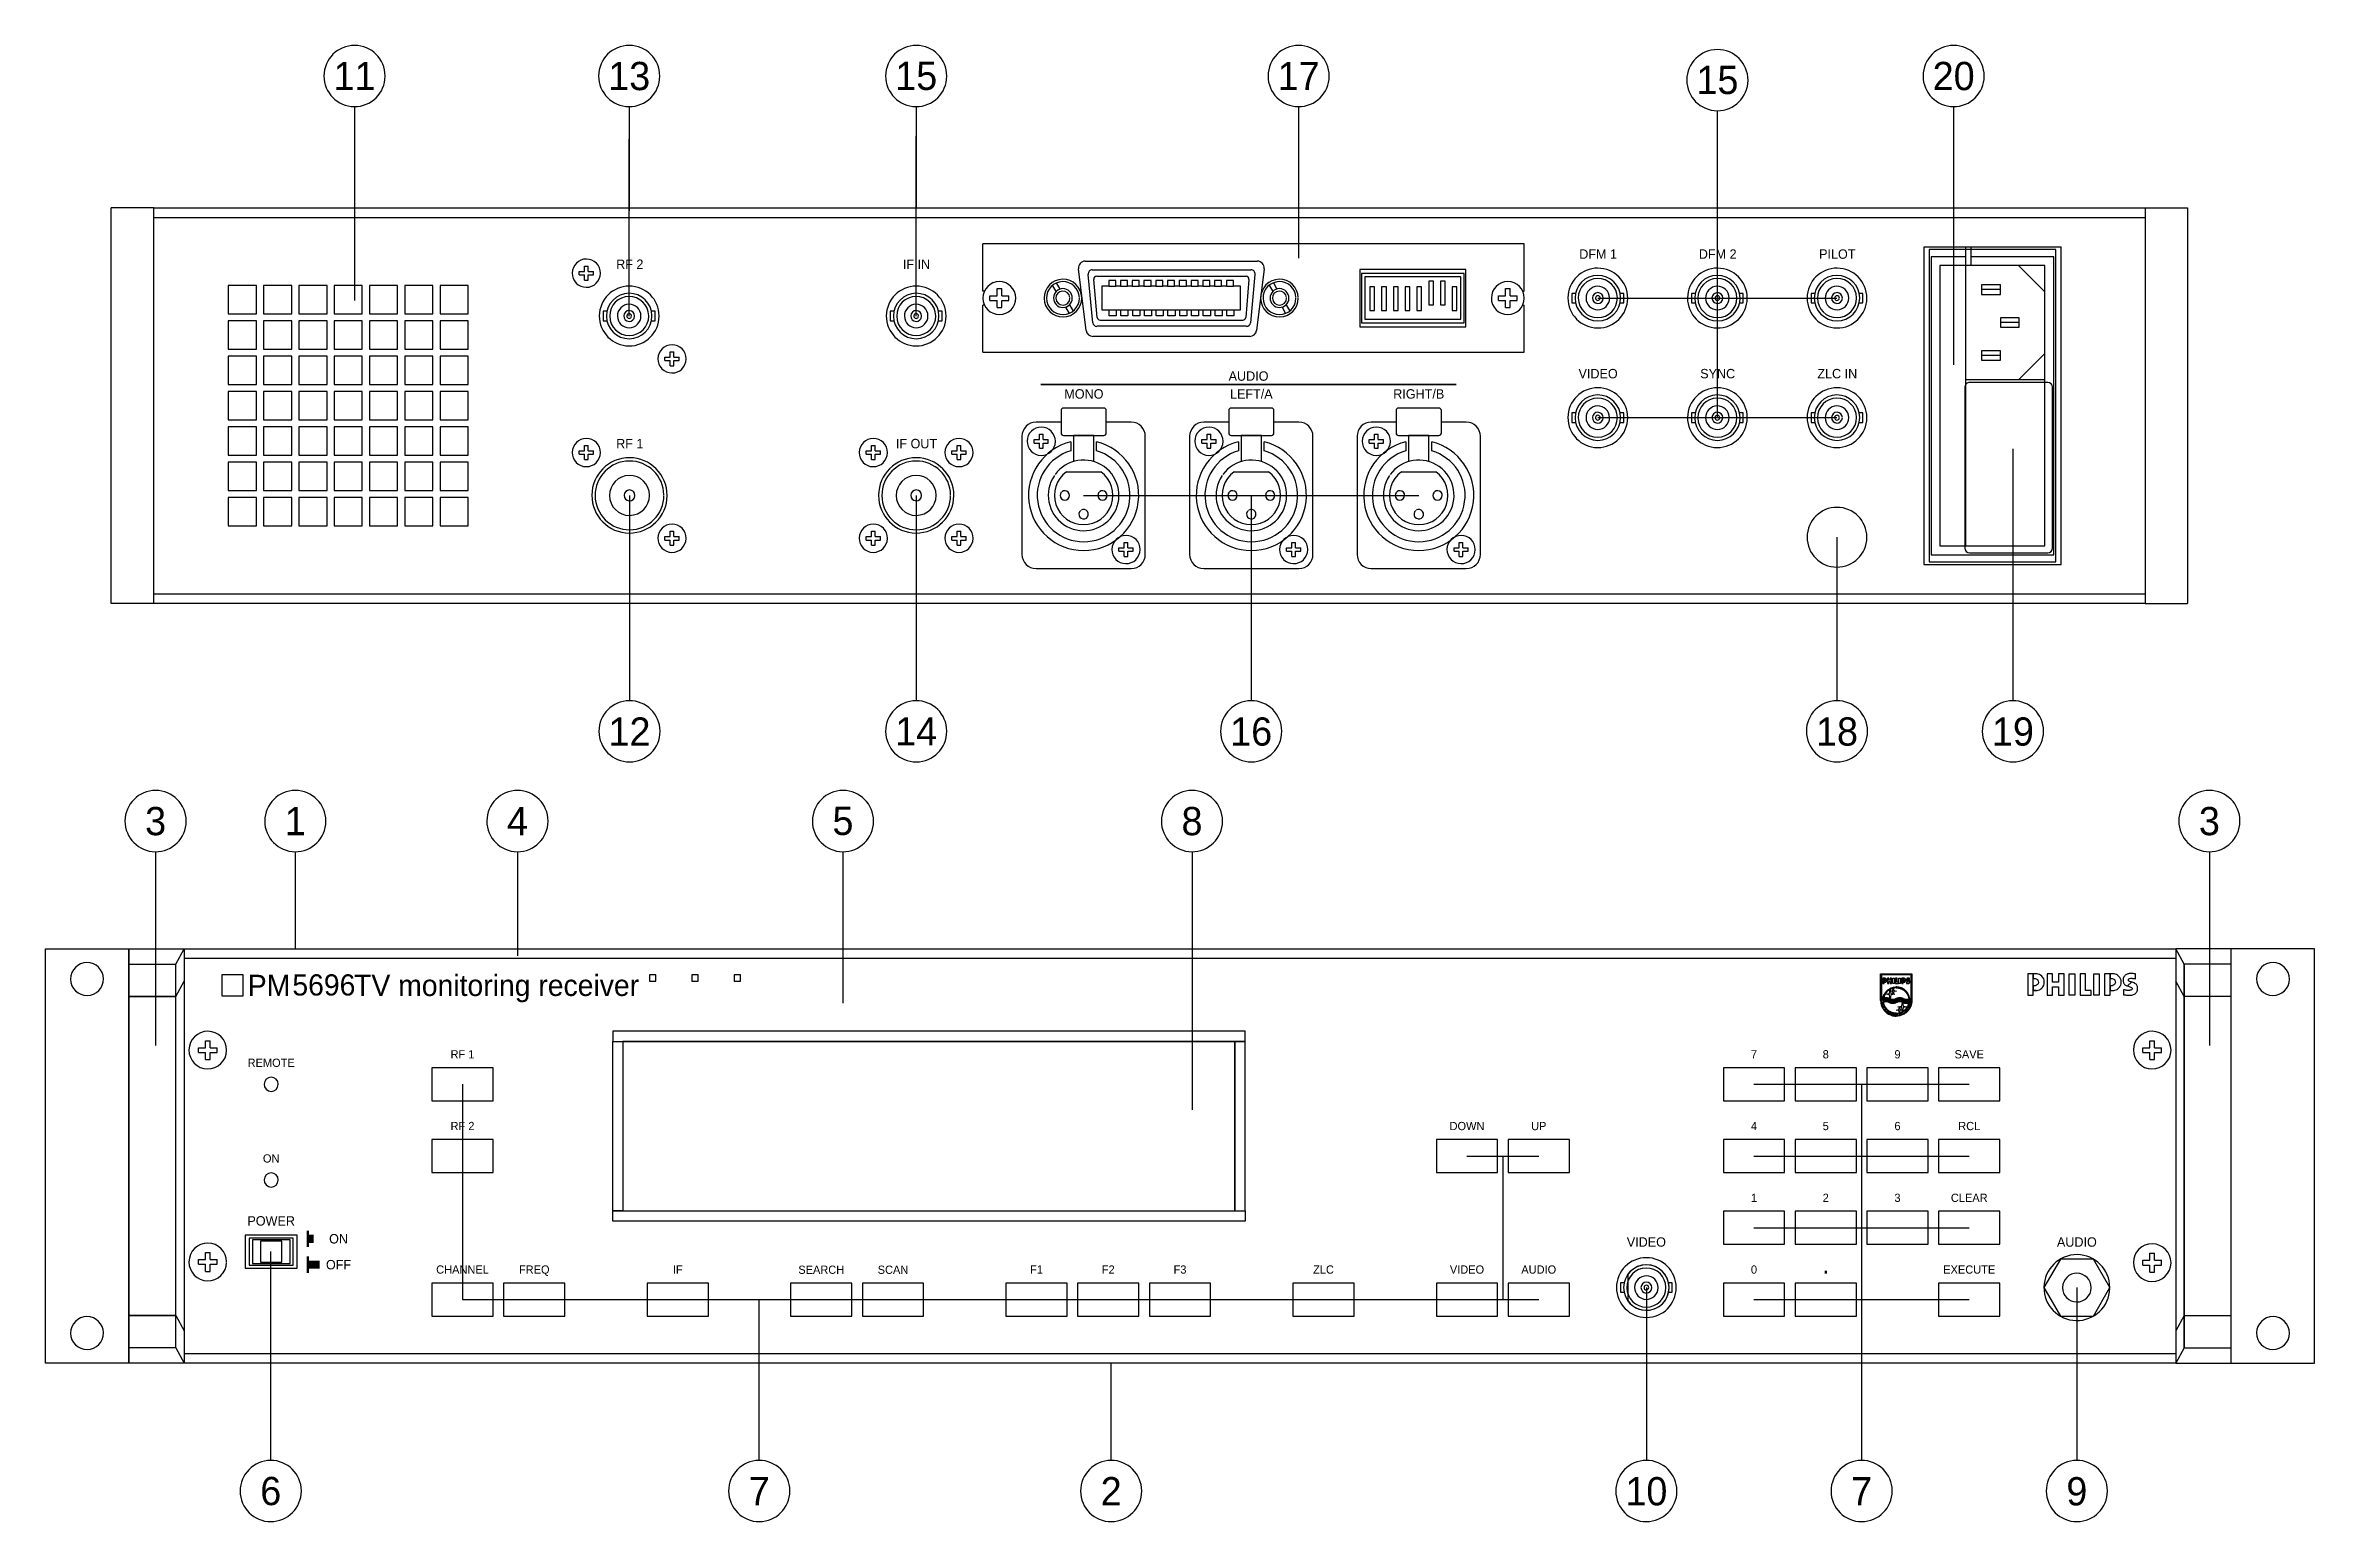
# Model space of a CAD drawing. Extents: x 16 to 498, y 8 to 322.
import ezdxf
from ezdxf.enums import TextEntityAlignment as Align

# ---------------------------------------------------------------- set-up
doc = ezdxf.new("R2010")
doc.units = 0
for name, color, linetype in [('KOMPONENT', 10, 'CONTINUOUS'), ('MEKANISK-TEGNING', 3, 'CONTINUOUS'), ('SERVICE2', 1, 'CONTINUOUS')]:
    doc.layers.add(name, color=color, linetype=linetype)
doc.layers.get('MEKANISK-TEGNING').off()

msp = doc.modelspace()

# ---------------------------------------------------------------- texts
at = {"layer": 'KOMPONENT', "color": 0}
for s, p in [('11', (82.17, 315.02)), ('13', (140.51, 315.02)), ('15', (201.47, 315.02)), ('17', (282.7, 315.02)), ('15', (371.65, 314.14)), ('20', (421.83, 315.02)), ('3', (39.91, 156.76)), ('1', (69.59, 156.76)), ('4', (116.77, 156.76)), ('5', (185.91, 156.76)), ('8', (260.05, 156.76)), ('3', (476.15, 156.76))]:
    msp.add_text(s, height=6, dxfattribs=at).set_placement(p, align=Align.MIDDLE)
for s, height, p in [('RF 2', 2, (140.63, 274.04)), ('IF IN', 2, (201.53, 274.04)), ('DFM 1', 2, (346.31, 276.2)), ('DFM 2', 2, (371.71, 276.2)), ('PILOT', 2, (397.11, 276.2)), ('AUDIO', 2, (272.06, 250.29)), ('VIDEO', 2, (346.31, 250.8)), ('SYNC', 2, (371.71, 250.8)), ('ZLC IN', 2, (397.11, 250.8)), ('MONO', 2, (237.09, 246.49)), ('LEFT/A', 2, (272.65, 246.49)), ('RIGHT/B', 2, (308.21, 246.49)), ('RF 1', 2, (140.63, 235.94)), ('IF OUT', 2, (201.53, 235.94)), ('RF 1', 1.75, (105.1, 106.35)), ('7', 1.75, (379.42, 106.35)), ('8', 1.75, (394.66, 106.35)), ('9', 1.75, (409.9, 106.35)), ('SAVE', 1.75, (425.14, 106.35)), ('RF 2', 1.75, (105.1, 91.11)), ('DOWN', 1.75, (318.46, 91.11)), ('UP', 1.75, (333.7, 91.11)), ('4', 1.75, (379.42, 91.11)), ('5', 1.75, (394.66, 91.11)), ('6', 1.75, (409.9, 91.11)), ('RCL', 1.75, (425.14, 91.11)), ('1', 1.75, (379.42, 75.87)), ('2', 1.75, (394.66, 75.87)), ('3', 1.75, (409.9, 75.87)), ('CLEAR', 1.75, (425.14, 75.87)), ('POWER', 2, (64.46, 70.84)), ('ON', 2, (78.77, 67.04)), ('VIDEO', 2, (356.56, 66.35)), ('AUDIO', 2, (448, 66.35)), ('OFF', 2, (78.77, 61.54)), ('CHANNEL', 1.75, (105.1, 60.63)), ('FREQ', 1.75, (120.34, 60.63)), ('IF', 1.75, (150.82, 60.63)), ('SEARCH', 1.75, (181.3, 60.59)), ('SCAN', 1.75, (196.54, 60.59)), ('F1', 1.75, (227.02, 60.63)), ('F2', 1.75, (242.26, 60.63)), ('F3', 1.75, (257.5, 60.63)), ('ZLC', 1.75, (287.98, 60.63)), ('VIDEO', 1.75, (318.46, 60.63)), ('AUDIO', 1.75, (333.7, 60.63)), ('0', 1.75, (379.42, 60.63)), ('.', 4, (394.66, 60.63)), ('EXECUTE', 1.75, (425.14, 60.63))]:
    msp.add_text(s, height=height, dxfattribs=at).set_placement(p, align=Align.CENTER)
for s, p in [('12', (140.57, 175.82)), ('14', (201.47, 175.83)), ('16', (272.62, 175.79)), ('18', (397.05, 175.79)), ('19', (434.42, 175.78)), ('6', (64.37, 14.46)), ('7', (168.13, 14.45)), ('2', (242.88, 14.46)), ('10', (356.56, 14.42)), ('7', (402.28, 14.41)), ('9', (448, 14.41))]:
    msp.add_text(s, height=6, rotation=359.992, dxfattribs=at).set_placement(p, align=Align.MIDDLE)
for s, p in [('PM', (59.5, 119.61)), ('5696', (68.96, 119.71)), ('TV monitoring receiver', (82.08, 119.61))]:
    msp.add_text(s, height=4.5, dxfattribs=at).set_placement(p)
at = {"layer": 'KOMPONENT', "color": 0, "linetype": 'CONTINUOUS'}
for s, p in [('REMOTE', (64.46, 104.55)), ('ON', (64.46, 84.23))]:
    msp.add_text(s, height=1.75, dxfattribs=at).set_placement(p, align=Align.CENTER)

# ---------------------------------------------------------------- blocks, each defined once
blk = doc.blocks.new('5')
at = {"layer": 'KOMPONENT', "color": 0}
for p, q in [((63.5, 25.75), (-3.9, 25.75)), ((-3.9, 25.75), (-3.9, -3.45)), ((-3.35, 24.6), (-3.35, -2.3)), ((62.95, 24.6), (-3.35, 24.6)), ((61.45, 24.2), (-1.85, 24.2)), ((-1.85, 24.2), (-1.85, 6.55)), ((61.45, -1.9), (61.45, 24.2)), ((62.95, -2.3), (62.95, 24.6)), ((63.5, -3.45), (63.5, 25.75)), ((59.6, 22.3), (0, 22.3)), ((0, 22.3), (0, 0)), ((24.86, 22.9), (24.86, 6.3)), ((60.06, 23.9), (25.86, 23.9)), ((59.6, 0), (59.6, 22.3)), ((61.06, 6.3), (61.06, 22.9)), ((13.15, 16.85), (11.15, 16.85)), ((11.15, 16.85), (11.15, 12.85)), ((13.15, 12.85), (13.15, 16.85)), ((6.15, 12.85), (4.15, 12.85)), ((4.15, 12.85), (4.15, 8.85)), ((6.15, 8.85), (6.15, 12.85)), ((11.15, 12.85), (13.15, 12.85)), ((20.15, 12.85), (18.15, 12.85)), ((18.15, 12.85), (18.15, 8.85)), ((20.15, 8.85), (20.15, 12.85)), ((4.15, 8.85), (6.15, 8.85)), ((18.15, 8.85), (20.15, 8.85)), ((25.86, 5.3), (60.06, 5.3)), ((0, 0), (59.6, 0)), ((-3.9, -3.45), (63.5, -3.45)), ((-3.35, -2.3), (62.95, -2.3)), ((-1.85, -1.9), (61.45, -1.9))]:
    blk.add_line(p, q, dxfattribs=at)
for points in [[(5.6, 22.3), (0, 16.7)], [(18.7, 22.3), (24.3, 16.7)], [(24.3, 22.3), (24.3, 5.4)], [(12.15, 16.85), (12.15, 12.85)], [(5.15, 12.85), (5.15, 8.85)], [(19.15, 12.85), (19.15, 8.85)], [(-3.9, 6.55), (0.1, 6.55)], [(-3.9, 5.4), (59.6, 5.4)], [(-1.85, 5.4), (-1.85, -1.9)]]:
    blk.add_lwpolyline(points, dxfattribs=at)
for centre, start, end in [((25.86, 22.9), 90, 180), ((60.06, 22.9), 0, 90), ((25.86, 6.3), 180, 270), ((60.06, 6.3), 270, 0)]:
    blk.add_arc(centre, 1, start, end, dxfattribs=at)
blk = doc.blocks.new('NET')
at = {"layer": 'MEKANISK-TEGNING', "color": 0, "rotation": 270}
blk.add_blockref('5', (21.87, 32.34), dxfattribs=at)
blk = doc.blocks.new('KNAP-ON')
at = {"layer": 'KOMPONENT', "color": 0}
for p, q in [((-5.5, 3.5), (-5.5, -3.5)), ((5.5, 3.5), (-5.5, 3.5)), ((-4.7, 2.85), (-4.7, -2.85)), ((4.7, 2.85), (-4.7, 2.85)), ((-4, 2.5), (-4, -2.5)), ((4, 2.5), (-4, 2.5)), ((-2.25, 2.25), (-2.25, -2.25)), ((2.25, 2.25), (-2.25, 2.25)), ((2.25, -2.25), (2.25, 2.25)), ((4, -2.5), (4, 2.5)), ((4.7, -2.85), (4.7, 2.85)), ((5.5, -3.5), (5.5, 3.5)), ((-5.5, -3.5), (5.5, -3.5)), ((-4.7, -2.85), (4.7, -2.85)), ((-4, -2.5), (4, -2.5)), ((-2.25, -2.25), (2.25, -2.25))]:
    blk.add_line(p, q, dxfattribs=at)

# ---------------------------------------------------------------- linework, layer by layer
at = {"layer": 'KOMPONENT', "color": 0}
for p, q in [((39.5, 286.99), (30.5, 286.99)), ((462.5, 286.99), (471.5, 286.99)), ((215.63, 269.35), (215.63, 279.35)), ((330.63, 279.35), (215.63, 279.35)), ((237.39, 275.7), (273.91, 275.7)), ((330.63, 269.35), (330.63, 279.35)), ((55.32, 270.49), (55.32, 264.49)), ((61.32, 270.49), (55.32, 270.49)), ((61.32, 264.49), (61.32, 270.49)), ((62.82, 270.49), (62.82, 264.49)), ((68.82, 270.49), (62.82, 270.49)), ((68.82, 264.49), (68.82, 270.49)), ((70.32, 270.49), (70.32, 264.49)), ((76.32, 270.49), (70.32, 270.49)), ((76.32, 264.49), (76.32, 270.49)), ((77.82, 270.49), (77.82, 264.49)), ((83.82, 270.49), (77.82, 270.49)), ((83.82, 264.49), (83.82, 270.49)), ((85.32, 270.49), (85.32, 264.49)), ((91.32, 270.49), (85.32, 270.49)), ((91.32, 264.49), (91.32, 270.49)), ((92.82, 270.49), (92.82, 264.49)), ((98.82, 270.49), (92.82, 270.49)), ((98.82, 264.49), (98.82, 270.49)), ((100.32, 270.49), (100.32, 264.49)), ((106.32, 270.49), (100.32, 270.49)), ((106.32, 264.49), (106.32, 270.49)), ((231.21, 269.25), (230.43, 270.56)), ((232.07, 269.76), (231.28, 271.08)), ((237.55, 260.98), (235.95, 274.07)), ((238.97, 262.61), (238, 272.87)), ((238.87, 273.85), (272.57, 273.85)), ((239.89, 263.74), (239.19, 271.8)), ((242.35, 270.35), (240.88, 270.35)), ((240.88, 270.35), (240.88, 265.35)), ((242.35, 271.6), (242.35, 270.35)), ((243.85, 271.6), (242.35, 271.6)), ((242.35, 270.35), (243.85, 270.35)), ((243.85, 270.35), (243.85, 271.6)), ((244.85, 270.35), (243.85, 270.35)), ((246.35, 271.6), (244.85, 271.6)), ((244.85, 271.6), (244.85, 270.35)), ((244.85, 270.35), (246.35, 270.35)), ((246.35, 270.35), (246.35, 271.6)), ((247.35, 270.35), (246.35, 270.35)), ((248.85, 271.6), (247.35, 271.6)), ((247.35, 271.6), (247.35, 270.35)), ((247.35, 270.35), (248.85, 270.35)), ((248.85, 270.35), (248.85, 271.6)), ((249.85, 270.35), (248.85, 270.35)), ((251.35, 271.6), (249.85, 271.6)), ((249.85, 271.6), (249.85, 270.35)), ((249.85, 270.35), (251.35, 270.35)), ((251.35, 270.35), (251.35, 271.6)), ((252.35, 270.35), (251.35, 270.35)), ((253.85, 271.6), (252.35, 271.6)), ((252.35, 271.6), (252.35, 270.35)), ((252.35, 270.35), (253.85, 270.35)), ((253.85, 270.35), (253.85, 271.6)), ((254.85, 270.35), (253.85, 270.35)), ((256.35, 271.6), (254.85, 271.6)), ((254.85, 271.6), (254.85, 270.35)), ((254.85, 270.35), (256.35, 270.35)), ((256.35, 270.35), (256.35, 271.6)), ((257.35, 270.35), (256.35, 270.35)), ((258.85, 271.6), (257.35, 271.6)), ((257.35, 271.6), (257.35, 270.35)), ((257.35, 270.35), (258.85, 270.35)), ((258.85, 270.35), (258.85, 271.6)), ((259.85, 270.35), (258.85, 270.35)), ((261.35, 271.6), (259.85, 271.6)), ((259.85, 271.6), (259.85, 270.35)), ((259.85, 270.35), (261.35, 270.35)), ((261.35, 270.35), (261.35, 271.6)), ((262.35, 270.35), (261.35, 270.35)), ((263.85, 271.6), (262.35, 271.6)), ((262.35, 271.6), (262.35, 270.35)), ((262.35, 270.35), (263.85, 270.35)), ((263.85, 270.35), (263.85, 271.6)), ((264.85, 270.35), (263.85, 270.35)), ((266.35, 271.6), (264.85, 271.6)), ((264.85, 271.6), (264.85, 270.35)), ((264.85, 270.35), (266.35, 270.35)), ((266.35, 270.35), (266.35, 271.6)), ((267.35, 270.35), (266.35, 270.35)), ((268.85, 271.6), (267.35, 271.6)), ((267.35, 271.6), (267.35, 270.35)), ((267.35, 270.35), (268.85, 270.35)), ((268.85, 270.35), (268.85, 271.6)), ((270.38, 270.35), (268.85, 270.35)), ((270.38, 265.35), (270.38, 270.35)), ((272.14, 271.8), (271.45, 263.74)), ((273.43, 272.87), (272.47, 262.61)), ((275.35, 274.07), (273.75, 260.98)), ((276.47, 270.6), (277.23, 269.27)), ((277.33, 271.1), (278.1, 269.77)), ((295.73, 273.95), (295.73, 261.75)), ((318.23, 273.95), (295.73, 273.95)), ((296.08, 273.1), (296.08, 262.6)), ((317.88, 273.1), (296.08, 273.1)), ((296.78, 272.35), (296.78, 263.35)), ((317.18, 272.35), (296.78, 272.35)), ((297.83, 270.24), (297.83, 265.24)), ((298.83, 270.24), (297.83, 270.24)), ((298.83, 265.24), (298.83, 270.24)), ((300.33, 270.24), (300.33, 265.24)), ((301.33, 270.24), (300.33, 270.24)), ((301.33, 265.24), (301.33, 270.24)), ((302.83, 270.24), (302.83, 265.24)), ((303.83, 270.24), (302.83, 270.24)), ((303.83, 265.24), (303.83, 270.24)), ((305.33, 270.24), (305.33, 265.24)), ((306.33, 270.24), (305.33, 270.24)), ((306.33, 265.24), (306.33, 270.24)), ((307.83, 270.24), (307.83, 265.24)), ((308.83, 270.24), (307.83, 270.24)), ((308.83, 265.24), (308.83, 270.24)), ((310.33, 271.41), (310.33, 266.41)), ((311.33, 271.41), (310.33, 271.41)), ((311.33, 266.41), (311.33, 271.41)), ((312.83, 271.41), (312.83, 266.41)), ((313.83, 271.41), (312.83, 271.41)), ((313.83, 266.41), (313.83, 271.41)), ((315.33, 270.24), (315.33, 265.24)), ((316.33, 270.24), (315.33, 270.24)), ((316.33, 265.24), (316.33, 270.24)), ((317.18, 263.35), (317.18, 272.35)), ((317.88, 262.6), (317.88, 273.1)), ((318.23, 261.75), (318.23, 273.95)), ((215.63, 256.35), (215.63, 266.35)), ((233.17, 265.92), (233.93, 264.6)), ((234.03, 266.42), (234.8, 265.1)), ((240.88, 265.35), (242.45, 265.35)), ((242.45, 265.35), (243.95, 265.35)), ((242.45, 264.1), (242.45, 265.35)), ((243.95, 265.35), (244.95, 265.35)), ((243.95, 265.35), (243.95, 264.1)), ((244.95, 264.1), (244.95, 265.35)), ((244.95, 265.35), (246.45, 265.35)), ((246.45, 265.35), (247.45, 265.35)), ((246.45, 265.35), (246.45, 264.1)), ((247.45, 264.1), (247.45, 265.35)), ((247.45, 265.35), (248.95, 265.35)), ((248.95, 265.35), (249.95, 265.35)), ((248.95, 265.35), (248.95, 264.1)), ((249.95, 264.1), (249.95, 265.35)), ((249.95, 265.35), (251.45, 265.35)), ((251.45, 265.35), (252.45, 265.35)), ((251.45, 265.35), (251.45, 264.1)), ((252.45, 264.1), (252.45, 265.35)), ((252.45, 265.35), (253.95, 265.35)), ((253.95, 265.35), (254.95, 265.35)), ((253.95, 265.35), (253.95, 264.1)), ((254.95, 264.1), (254.95, 265.35)), ((254.95, 265.35), (256.45, 265.35)), ((256.45, 265.35), (257.45, 265.35)), ((256.45, 265.35), (256.45, 264.1)), ((257.45, 264.1), (257.45, 265.35)), ((257.45, 265.35), (258.95, 265.35)), ((258.95, 265.35), (259.95, 265.35)), ((258.95, 265.35), (258.95, 264.1)), ((259.95, 264.1), (259.95, 265.35)), ((259.95, 265.35), (261.45, 265.35)), ((261.45, 265.35), (262.45, 265.35)), ((261.45, 265.35), (261.45, 264.1)), ((262.45, 264.1), (262.45, 265.35)), ((262.45, 265.35), (263.95, 265.35)), ((263.95, 265.35), (264.95, 265.35)), ((263.95, 265.35), (263.95, 264.1)), ((264.95, 264.1), (264.95, 265.35)), ((264.95, 265.35), (266.45, 265.35)), ((266.45, 265.35), (267.45, 265.35)), ((266.45, 265.35), (266.45, 264.1)), ((267.45, 264.1), (267.45, 265.35)), ((267.45, 265.35), (268.95, 265.35)), ((268.95, 265.35), (270.38, 265.35)), ((268.95, 265.35), (268.95, 264.1)), ((279.17, 265.92), (279.93, 264.6)), ((280.03, 266.42), (280.8, 265.1)), ((297.83, 265.24), (298.83, 265.24)), ((300.33, 265.24), (301.33, 265.24)), ((302.83, 265.24), (303.83, 265.24)), ((305.33, 265.24), (306.33, 265.24)), ((307.83, 265.24), (308.83, 265.24)), ((310.33, 266.41), (311.33, 266.41)), ((312.83, 266.41), (313.83, 266.41)), ((315.33, 265.24), (316.33, 265.24)), ((330.63, 256.35), (330.63, 266.35)), ((55.32, 264.49), (61.32, 264.49)), ((55.32, 262.99), (55.32, 256.99)), ((61.32, 262.99), (55.32, 262.99)), ((61.32, 256.99), (61.32, 262.99)), ((62.82, 264.49), (68.82, 264.49)), ((62.82, 262.99), (62.82, 256.99)), ((68.82, 262.99), (62.82, 262.99)), ((68.82, 256.99), (68.82, 262.99)), ((70.32, 264.49), (76.32, 264.49)), ((70.32, 262.99), (70.32, 256.99)), ((76.32, 262.99), (70.32, 262.99)), ((76.32, 256.99), (76.32, 262.99)), ((77.82, 264.49), (83.82, 264.49)), ((77.82, 262.99), (77.82, 256.99)), ((83.82, 262.99), (77.82, 262.99)), ((83.82, 256.99), (83.82, 262.99)), ((85.32, 264.49), (91.32, 264.49)), ((85.32, 262.99), (85.32, 256.99)), ((91.32, 262.99), (85.32, 262.99)), ((91.32, 256.99), (91.32, 262.99)), ((92.82, 264.49), (98.82, 264.49)), ((92.82, 262.99), (92.82, 256.99)), ((98.82, 262.99), (92.82, 262.99)), ((98.82, 256.99), (98.82, 262.99)), ((100.32, 264.49), (106.32, 264.49)), ((100.32, 262.99), (100.32, 256.99)), ((106.32, 262.99), (100.32, 262.99)), ((106.32, 256.99), (106.32, 262.99)), ((271.6, 261.85), (239.83, 261.85)), ((243.95, 264.1), (242.45, 264.1)), ((246.45, 264.1), (244.95, 264.1)), ((248.95, 264.1), (247.45, 264.1)), ((251.45, 264.1), (249.95, 264.1)), ((253.95, 264.1), (252.45, 264.1)), ((256.45, 264.1), (254.95, 264.1)), ((258.95, 264.1), (257.45, 264.1)), ((261.45, 264.1), (259.95, 264.1)), ((263.95, 264.1), (262.45, 264.1)), ((266.45, 264.1), (264.95, 264.1)), ((268.95, 264.1), (267.45, 264.1)), ((295.73, 261.75), (318.23, 261.75)), ((296.08, 262.6), (317.88, 262.6)), ((296.78, 263.35), (317.18, 263.35)), ((55.32, 256.99), (61.32, 256.99)), ((55.32, 255.49), (55.32, 249.49)), ((61.32, 255.49), (55.32, 255.49)), ((61.32, 249.49), (61.32, 255.49)), ((62.82, 256.99), (68.82, 256.99)), ((62.82, 255.49), (62.82, 249.49)), ((68.82, 255.49), (62.82, 255.49)), ((68.82, 249.49), (68.82, 255.49)), ((70.32, 256.99), (76.32, 256.99)), ((70.32, 255.49), (70.32, 249.49)), ((76.32, 255.49), (70.32, 255.49)), ((76.32, 249.49), (76.32, 255.49)), ((77.82, 256.99), (83.82, 256.99)), ((77.82, 255.49), (77.82, 249.49)), ((83.82, 255.49), (77.82, 255.49)), ((83.82, 249.49), (83.82, 255.49)), ((85.32, 256.99), (91.32, 256.99)), ((85.32, 255.49), (85.32, 249.49)), ((91.32, 255.49), (85.32, 255.49)), ((91.32, 249.49), (91.32, 255.49)), ((92.82, 256.99), (98.82, 256.99)), ((92.82, 255.49), (92.82, 249.49)), ((98.82, 255.49), (92.82, 255.49)), ((98.82, 249.49), (98.82, 255.49)), ((100.32, 256.99), (106.32, 256.99)), ((100.32, 255.49), (100.32, 249.49)), ((106.32, 255.49), (100.32, 255.49)), ((106.32, 249.49), (106.32, 255.49)), ((215.63, 256.35), (330.63, 256.35)), ((272.3, 259.7), (239, 259.7)), ((55.32, 249.49), (61.32, 249.49)), ((55.32, 247.99), (55.32, 241.99)), ((61.32, 247.99), (55.32, 247.99)), ((61.32, 241.99), (61.32, 247.99)), ((62.82, 249.49), (68.82, 249.49)), ((62.82, 247.99), (62.82, 241.99)), ((68.82, 247.99), (62.82, 247.99)), ((68.82, 241.99), (68.82, 247.99)), ((70.32, 249.49), (76.32, 249.49)), ((70.32, 247.99), (70.32, 241.99)), ((76.32, 247.99), (70.32, 247.99)), ((76.32, 241.99), (76.32, 247.99)), ((77.82, 249.49), (83.82, 249.49)), ((77.82, 247.99), (77.82, 241.99)), ((83.82, 247.99), (77.82, 247.99)), ((83.82, 241.99), (83.82, 247.99)), ((85.32, 249.49), (91.32, 249.49)), ((85.32, 247.99), (85.32, 241.99)), ((91.32, 247.99), (85.32, 247.99)), ((91.32, 241.99), (91.32, 247.99)), ((92.82, 249.49), (98.82, 249.49)), ((92.82, 247.99), (92.82, 241.99)), ((98.82, 247.99), (92.82, 247.99)), ((98.82, 241.99), (98.82, 247.99)), ((100.32, 249.49), (106.32, 249.49)), ((100.32, 247.99), (100.32, 241.99)), ((106.32, 247.99), (100.32, 247.99)), ((106.32, 241.99), (106.32, 247.99)), ((55.32, 241.99), (61.32, 241.99)), ((62.82, 241.99), (68.82, 241.99)), ((70.32, 241.99), (76.32, 241.99)), ((77.82, 241.99), (83.82, 241.99)), ((85.32, 241.99), (91.32, 241.99)), ((92.82, 241.99), (98.82, 241.99)), ((100.32, 241.99), (106.32, 241.99)), ((232.23, 241.49), (226.93, 241.49)), ((232.23, 243.99), (232.23, 239.19)), ((241.33, 244.49), (232.73, 244.49)), ((241.83, 239.19), (241.83, 243.99)), ((247.13, 241.49), (241.83, 241.49)), ((267.85, 241.49), (262.55, 241.49)), ((267.85, 243.99), (267.85, 239.19)), ((276.95, 244.49), (268.35, 244.49)), ((277.45, 239.19), (277.45, 243.99)), ((282.75, 241.49), (277.45, 241.49)), ((303.41, 241.49), (298.11, 241.49)), ((303.41, 243.99), (303.41, 239.19)), ((312.51, 244.49), (303.91, 244.49)), ((313.01, 239.19), (313.01, 243.99)), ((318.31, 241.49), (313.01, 241.49)), ((55.32, 240.49), (55.32, 234.49)), ((61.32, 240.49), (55.32, 240.49)), ((61.32, 234.49), (61.32, 240.49)), ((62.82, 240.49), (62.82, 234.49)), ((68.82, 240.49), (62.82, 240.49)), ((68.82, 234.49), (68.82, 240.49)), ((70.32, 240.49), (70.32, 234.49)), ((76.32, 240.49), (70.32, 240.49)), ((76.32, 234.49), (76.32, 240.49)), ((77.82, 240.49), (77.82, 234.49)), ((83.82, 240.49), (77.82, 240.49)), ((83.82, 234.49), (83.82, 240.49)), ((85.32, 240.49), (85.32, 234.49)), ((91.32, 240.49), (85.32, 240.49)), ((91.32, 234.49), (91.32, 240.49)), ((92.82, 240.49), (92.82, 234.49)), ((98.82, 240.49), (92.82, 240.49)), ((98.82, 234.49), (98.82, 240.49)), ((100.32, 240.49), (100.32, 234.49)), ((106.32, 240.49), (100.32, 240.49)), ((106.32, 234.49), (106.32, 240.49)), ((223.93, 238.49), (223.93, 213.39)), ((232.73, 238.69), (241.33, 238.69)), ((234.88, 238.69), (234.88, 233.12)), ((239.18, 238.69), (234.88, 238.69)), ((239.18, 233.12), (239.18, 238.69)), ((250.13, 213.39), (250.13, 238.49)), ((259.55, 238.49), (259.55, 213.39)), ((268.35, 238.69), (276.95, 238.69)), ((270.5, 238.69), (270.5, 233.12)), ((274.8, 238.69), (270.5, 238.69)), ((274.8, 233.12), (274.8, 238.69)), ((285.75, 213.39), (285.75, 238.49)), ((295.11, 238.49), (295.11, 213.39)), ((303.91, 238.69), (312.51, 238.69)), ((306.06, 238.69), (306.06, 233.12)), ((310.36, 238.69), (306.06, 238.69)), ((310.36, 233.12), (310.36, 238.69)), ((321.31, 213.39), (321.31, 238.49)), ((55.32, 234.49), (61.32, 234.49)), ((55.32, 232.99), (55.32, 226.99)), ((61.32, 232.99), (55.32, 232.99)), ((61.32, 226.99), (61.32, 232.99)), ((62.82, 234.49), (68.82, 234.49)), ((62.82, 232.99), (62.82, 226.99)), ((68.82, 232.99), (62.82, 232.99)), ((68.82, 226.99), (68.82, 232.99)), ((70.32, 234.49), (76.32, 234.49)), ((70.32, 232.99), (70.32, 226.99)), ((76.32, 232.99), (70.32, 232.99)), ((76.32, 226.99), (76.32, 232.99)), ((77.82, 234.49), (83.82, 234.49)), ((77.82, 232.99), (77.82, 226.99)), ((83.82, 232.99), (77.82, 232.99)), ((83.82, 226.99), (83.82, 232.99)), ((85.32, 234.49), (91.32, 234.49)), ((85.32, 232.99), (85.32, 226.99)), ((91.32, 232.99), (85.32, 232.99)), ((91.32, 226.99), (91.32, 232.99)), ((92.82, 234.49), (98.82, 234.49)), ((92.82, 232.99), (92.82, 226.99)), ((98.82, 232.99), (92.82, 232.99)), ((98.82, 226.99), (98.82, 232.99)), ((100.32, 234.49), (106.32, 234.49)), ((100.32, 232.99), (100.32, 226.99)), ((106.32, 232.99), (100.32, 232.99)), ((106.32, 226.99), (106.32, 232.99)), ((55.32, 226.99), (61.32, 226.99)), ((62.82, 226.99), (68.82, 226.99)), ((70.32, 226.99), (76.32, 226.99)), ((77.82, 226.99), (83.82, 226.99)), ((85.32, 226.99), (91.32, 226.99)), ((92.82, 226.99), (98.82, 226.99)), ((100.32, 226.99), (106.32, 226.99)), ((61.32, 225.49), (55.32, 225.49)), ((55.32, 225.49), (55.32, 219.49)), ((61.32, 219.49), (61.32, 225.49)), ((62.82, 225.49), (62.82, 219.49)), ((68.82, 225.49), (62.82, 225.49)), ((68.82, 219.49), (68.82, 225.49)), ((70.32, 225.49), (70.32, 219.49)), ((76.32, 225.49), (70.32, 225.49)), ((76.32, 219.49), (76.32, 225.49)), ((77.82, 225.49), (77.82, 219.49)), ((83.82, 225.49), (77.82, 225.49)), ((83.82, 219.49), (83.82, 225.49)), ((85.32, 225.49), (85.32, 219.49)), ((91.32, 225.49), (85.32, 225.49)), ((91.32, 219.49), (91.32, 225.49)), ((92.82, 225.49), (92.82, 219.49)), ((98.82, 225.49), (92.82, 225.49)), ((98.82, 219.49), (98.82, 225.49)), ((100.32, 225.49), (100.32, 219.49)), ((106.32, 225.49), (100.32, 225.49)), ((106.32, 219.49), (106.32, 225.49)), ((55.32, 219.49), (61.32, 219.49)), ((62.82, 219.49), (68.82, 219.49)), ((70.32, 219.49), (76.32, 219.49)), ((77.82, 219.49), (83.82, 219.49)), ((85.32, 219.49), (91.32, 219.49)), ((92.82, 219.49), (98.82, 219.49)), ((100.32, 219.49), (106.32, 219.49)), ((226.93, 210.39), (247.13, 210.39)), ((262.55, 210.39), (282.75, 210.39)), ((298.11, 210.39), (318.31, 210.39)), ((39.5, 202.99), (30.5, 202.99)), ((462.5, 202.99), (471.5, 202.99)), ((16.5, 41.61), (16.5, 129.61)), ((16.5, 129.61), (34.2, 129.61)), ((34.2, 129.61), (34.2, 41.61)), ((34.2, 129.61), (46, 129.61)), ((34.2, 126.36), (44.2, 126.36)), ((44.2, 44.86), (44.2, 126.36)), ((46, 129.61), (469, 129.61)), ((46, 129.61), (46, 41.61)), ((46, 127.61), (469, 127.61)), ((46, 127.61), (46, 43.61)), ((469, 129.61), (469, 41.61)), ((469, 129.61), (469, 41.61)), ((480.8, 129.61), (469, 129.61)), ((470.8, 126.36), (470.8, 44.86)), ((480.8, 41.61), (480.8, 129.61)), ((498.5, 129.61), (480.8, 129.61)), ((269.16, 109.96), (139.16, 109.96)), ((139.16, 109.96), (139.16, 73.96)), ((269.16, 73.96), (269.16, 109.96)), ((98.6, 104.35), (98.6, 97.35)), ((111.6, 104.35), (98.6, 104.35)), ((111.6, 97.35), (111.6, 104.35)), ((385.92, 104.35), (372.92, 104.35)), ((372.92, 104.35), (372.92, 97.35)), ((385.92, 97.35), (385.92, 104.35)), ((401.16, 104.35), (388.16, 104.35)), ((388.16, 104.35), (388.16, 97.35)), ((401.16, 97.35), (401.16, 104.35)), ((403.4, 104.35), (403.4, 97.35)), ((416.4, 104.35), (403.4, 104.35)), ((416.4, 97.35), (416.4, 104.35)), ((431.64, 104.35), (418.64, 104.35)), ((418.64, 104.35), (418.64, 97.35)), ((431.64, 97.35), (431.64, 104.35)), ((98.6, 97.35), (111.6, 97.35)), ((372.92, 97.35), (385.92, 97.35)), ((388.16, 97.35), (401.16, 97.35)), ((403.4, 97.35), (416.4, 97.35)), ((418.64, 97.35), (431.64, 97.35)), ((98.6, 89.11), (98.6, 82.11)), ((111.6, 89.11), (98.6, 89.11)), ((111.6, 82.11), (111.6, 89.11)), ((311.96, 89.11), (311.96, 82.11)), ((324.96, 89.11), (311.96, 89.11)), ((324.96, 82.11), (324.96, 89.11)), ((327.2, 89.11), (327.2, 82.11)), ((340.2, 89.11), (327.2, 89.11)), ((340.2, 82.11), (340.2, 89.11)), ((372.92, 89.11), (372.92, 82.11)), ((385.92, 89.11), (372.92, 89.11)), ((385.92, 82.11), (385.92, 89.11)), ((401.16, 89.11), (388.16, 89.11)), ((388.16, 89.11), (388.16, 82.11)), ((401.16, 82.11), (401.16, 89.11)), ((403.4, 89.11), (403.4, 82.11)), ((416.4, 89.11), (403.4, 89.11)), ((416.4, 82.11), (416.4, 89.11)), ((418.64, 89.11), (418.64, 82.11)), ((431.64, 89.11), (418.64, 89.11)), ((431.64, 82.11), (431.64, 89.11)), ((98.6, 82.11), (111.6, 82.11)), ((311.96, 82.11), (324.96, 82.11)), ((327.2, 82.11), (340.2, 82.11)), ((372.92, 82.11), (385.92, 82.11)), ((388.16, 82.11), (401.16, 82.11)), ((403.4, 82.11), (416.4, 82.11)), ((418.64, 82.11), (431.64, 82.11)), ((139.16, 73.96), (269.16, 73.96)), ((385.92, 73.87), (372.92, 73.87)), ((372.92, 73.87), (372.92, 66.87)), ((385.92, 66.87), (385.92, 73.87)), ((401.16, 73.87), (388.16, 73.87)), ((388.16, 73.87), (388.16, 66.87)), ((401.16, 66.87), (401.16, 73.87)), ((416.4, 73.87), (403.4, 73.87)), ((403.4, 73.87), (403.4, 66.87)), ((416.4, 66.87), (416.4, 73.87)), ((431.64, 73.87), (418.64, 73.87)), ((418.64, 73.87), (418.64, 66.87)), ((431.64, 66.87), (431.64, 73.87)), ((58.96, 68.79), (58.96, 61.79)), ((69.96, 68.79), (58.96, 68.79)), ((69.96, 61.79), (69.96, 68.79)), ((372.92, 66.87), (385.92, 66.87)), ((388.16, 66.87), (401.16, 66.87)), ((403.4, 66.87), (416.4, 66.87)), ((418.64, 66.87), (431.64, 66.87)), ((58.96, 61.79), (69.96, 61.79)), ((98.6, 58.63), (98.6, 51.63)), ((111.6, 58.63), (98.6, 58.63)), ((111.6, 51.63), (111.6, 58.63)), ((126.84, 58.63), (113.84, 58.63)), ((113.84, 58.63), (113.84, 51.63)), ((126.84, 51.63), (126.84, 58.63)), ((144.32, 58.63), (144.32, 51.63)), ((157.32, 58.63), (144.32, 58.63)), ((157.32, 51.63), (157.32, 58.63)), ((174.8, 58.59), (174.8, 51.59)), ((187.8, 58.59), (174.8, 58.59)), ((187.8, 51.59), (187.8, 58.59)), ((190.04, 58.59), (190.04, 51.59)), ((203.04, 58.59), (190.04, 58.59)), ((203.04, 51.59), (203.04, 58.59)), ((220.52, 58.63), (220.52, 51.63)), ((233.52, 58.63), (220.52, 58.63)), ((233.52, 51.63), (233.52, 58.63)), ((248.76, 58.63), (235.76, 58.63)), ((235.76, 58.63), (235.76, 51.63)), ((248.76, 51.63), (248.76, 58.63)), ((264, 58.63), (251, 58.63)), ((251, 58.63), (251, 51.63)), ((264, 51.63), (264, 58.63)), ((294.48, 58.63), (281.48, 58.63)), ((281.48, 58.63), (281.48, 51.63)), ((294.48, 51.63), (294.48, 58.63)), ((311.96, 58.63), (311.96, 51.63)), ((324.96, 58.63), (311.96, 58.63)), ((324.96, 51.63), (324.96, 58.63)), ((340.2, 58.63), (327.2, 58.63)), ((327.2, 58.63), (327.2, 51.63)), ((340.2, 51.63), (340.2, 58.63)), ((352.59, 60.42), (352.59, 54.93)), ((385.92, 58.63), (372.92, 58.63)), ((372.92, 58.63), (372.92, 51.63)), ((385.92, 51.63), (385.92, 58.63)), ((401.16, 58.63), (388.16, 58.63)), ((388.16, 58.63), (388.16, 51.63)), ((401.16, 51.63), (401.16, 58.63)), ((431.64, 58.63), (418.64, 58.63)), ((418.64, 58.63), (418.64, 51.63)), ((431.64, 51.63), (431.64, 58.63)), ((98.6, 51.63), (111.6, 51.63)), ((113.84, 51.63), (126.84, 51.63)), ((144.32, 51.63), (157.32, 51.63)), ((174.8, 51.59), (187.8, 51.59)), ((190.04, 51.59), (203.04, 51.59)), ((220.52, 51.63), (233.52, 51.63)), ((235.76, 51.63), (248.76, 51.63)), ((251, 51.63), (264, 51.63)), ((281.48, 51.63), (294.48, 51.63)), ((311.96, 51.63), (324.96, 51.63)), ((327.2, 51.63), (340.2, 51.63)), ((372.92, 51.63), (385.92, 51.63)), ((388.16, 51.63), (401.16, 51.63)), ((418.64, 51.63), (431.64, 51.63)), ((470.8, 51.71), (480.8, 51.71)), ((44.2, 44.86), (34.2, 44.86)), ((470.8, 44.86), (480.8, 44.86)), ((34.2, 41.61), (16.5, 41.61)), ((46, 41.61), (34.2, 41.61)), ((469, 41.61), (46, 41.61)), ((469, 41.61), (480.8, 41.61)), ((480.8, 41.61), (498.5, 41.61))]:
    msp.add_line(p, q, dxfattribs=at)
at = {"layer": 'KOMPONENT', "color": 0, "linetype": 'CONTINUOUS'}
for p, q in [((407.2, 122.51), (407.05, 122.51)), ((439.33, 120.78), (438.73, 120.78))]:
    msp.add_line(p, q, dxfattribs=at)
at = {"layer": 'KOMPONENT', "color": 0}
for points in [[(82.17, 308.52), (82.17, 267.34)], [(140.51, 308.52), (140.51, 286.37)], [(201.47, 308.52), (201.47, 286.99)], [(282.7, 308.52), (282.7, 276.35)], [(421.83, 308.52), (421.83, 253.66)], [(371.65, 242.45), (371.65, 307.64)], [(140.51, 264.04), (140.51, 301.6)], [(201.47, 264.04), (201.47, 302.27)], [(30.5, 202.99), (30.5, 286.99)], [(39.5, 286.99), (462.5, 286.99)], [(39.5, 202.99), (39.5, 286.99)], [(39.5, 284.99), (462.5, 284.99)], [(462.5, 286.99), (462.5, 202.99)], [(471.5, 286.99), (471.5, 202.99)], [(129.91, 273.51), (131.04, 273.51)], [(129.91, 272.76), (129.91, 273.51)], [(129.91, 272.76), (131.04, 272.76)], [(131.04, 273.51), (131.04, 274.64)], [(131.04, 274.64), (131.79, 274.64)], [(131.04, 271.64), (131.04, 272.76)], [(131.04, 271.64), (131.79, 271.64)], [(131.79, 273.51), (131.79, 274.64)], [(131.79, 273.51), (132.91, 273.51)], [(131.79, 272.76), (132.91, 272.76)], [(131.79, 271.64), (131.79, 272.76)], [(132.91, 272.76), (132.91, 273.51)], [(239.82, 272.51), (271.52, 272.51)], [(215.97, 269.35), (215.63, 269.35)], [(215.97, 266.35), (215.63, 266.35)], [(217.13, 267.35), (217.13, 268.35)], [(217.13, 268.35), (218.63, 268.35)], [(217.13, 267.35), (218.63, 267.35)], [(218.63, 269.85), (219.63, 269.85)], [(218.63, 268.35), (218.63, 269.85)], [(218.63, 265.85), (218.63, 267.35)], [(218.63, 265.85), (219.63, 265.85)], [(219.63, 268.35), (219.63, 269.85)], [(219.63, 268.35), (221.13, 268.35)], [(219.63, 265.85), (219.63, 267.35)], [(219.63, 267.35), (221.13, 267.35)], [(221.13, 267.35), (221.13, 268.35)], [(325.13, 267.35), (325.13, 268.35)], [(325.13, 268.35), (326.63, 268.35)], [(325.13, 267.35), (326.63, 267.35)], [(326.63, 269.85), (327.63, 269.85)], [(326.63, 268.35), (326.63, 269.85)], [(326.63, 265.85), (326.63, 267.35)], [(326.63, 265.85), (327.63, 265.85)], [(327.63, 268.35), (327.63, 269.85)], [(327.63, 268.35), (329.13, 268.35)], [(327.63, 265.85), (327.63, 267.35)], [(327.63, 267.35), (329.13, 267.35)], [(329.13, 267.35), (329.13, 268.35)], [(330.3, 269.35), (330.63, 269.35)], [(330.3, 266.35), (330.63, 266.35)], [(346.25, 267.85), (397.05, 267.85)], [(240.51, 263.19), (270.83, 263.19)], [(149.24, 255.31), (149.24, 256.44)], [(149.24, 256.44), (149.99, 256.44)], [(149.99, 255.31), (149.99, 256.44)], [(148.11, 255.31), (149.24, 255.31)], [(148.11, 254.56), (148.11, 255.31)], [(148.11, 254.56), (149.24, 254.56)], [(149.24, 253.44), (149.24, 254.56)], [(149.24, 253.44), (149.99, 253.44)], [(149.99, 255.31), (151.11, 255.31)], [(149.99, 254.56), (151.11, 254.56)], [(149.99, 253.44), (149.99, 254.56)], [(151.11, 254.56), (151.11, 255.31)], [(346.25, 242.45), (397.05, 242.45)], [(131.04, 235.41), (131.04, 236.54)], [(131.04, 236.54), (131.79, 236.54)], [(131.79, 235.41), (131.79, 236.54)], [(192, 235.41), (192, 236.54)], [(192, 236.54), (192.75, 236.54)], [(192.75, 235.41), (192.75, 236.54)], [(210.2, 235.41), (210.2, 236.54)], [(210.2, 236.54), (210.95, 236.54)], [(210.95, 235.41), (210.95, 236.54)], [(226.53, 237.81), (227.66, 237.81)], [(226.53, 237.06), (226.53, 237.81)], [(226.53, 237.06), (227.66, 237.06)], [(227.66, 237.81), (227.66, 238.94)], [(227.66, 238.94), (228.41, 238.94)], [(227.66, 235.94), (227.66, 237.06)], [(228.41, 237.81), (228.41, 238.94)], [(228.41, 237.81), (229.53, 237.81)], [(228.41, 237.06), (229.53, 237.06)], [(228.41, 235.94), (228.41, 237.06)], [(229.53, 237.06), (229.53, 237.81)], [(234.28, 237.31), (234.28, 235.39)], [(239.78, 235.39), (239.78, 237.31)], [(262.15, 237.06), (262.15, 237.81)], [(262.15, 237.81), (263.28, 237.81)], [(262.15, 237.06), (263.28, 237.06)], [(263.28, 237.81), (263.28, 238.94)], [(263.28, 238.94), (264.03, 238.94)], [(263.28, 235.94), (263.28, 237.06)], [(264.03, 237.81), (264.03, 238.94)], [(264.03, 237.81), (265.15, 237.81)], [(264.03, 235.94), (264.03, 237.06)], [(264.03, 237.06), (265.15, 237.06)], [(265.15, 237.06), (265.15, 237.81)], [(269.9, 237.31), (269.9, 235.39)], [(275.4, 235.39), (275.4, 237.31)], [(297.71, 237.06), (297.71, 237.81)], [(297.71, 237.81), (298.83, 237.81)], [(297.71, 237.06), (298.83, 237.06)], [(298.83, 237.81), (298.83, 238.94)], [(298.83, 238.94), (299.58, 238.94)], [(298.83, 235.94), (298.83, 237.06)], [(299.58, 237.81), (299.58, 238.94)], [(299.58, 237.81), (300.71, 237.81)], [(299.58, 235.94), (299.58, 237.06)], [(299.58, 237.06), (300.71, 237.06)], [(300.71, 237.06), (300.71, 237.81)], [(305.46, 237.31), (305.46, 235.39)], [(310.96, 235.39), (310.96, 237.31)], [(129.91, 235.41), (131.04, 235.41)], [(129.91, 234.66), (129.91, 235.41)], [(129.91, 234.66), (131.04, 234.66)], [(131.04, 233.54), (131.04, 234.66)], [(131.04, 233.54), (131.79, 233.54)], [(131.79, 235.41), (132.91, 235.41)], [(131.79, 234.66), (132.91, 234.66)], [(131.79, 233.54), (131.79, 234.66)], [(132.91, 234.66), (132.91, 235.41)], [(190.87, 235.41), (192, 235.41)], [(190.87, 234.66), (190.87, 235.41)], [(190.87, 234.66), (192, 234.66)], [(192, 233.54), (192, 234.66)], [(192, 233.54), (192.75, 233.54)], [(192.75, 235.41), (193.87, 235.41)], [(192.75, 234.66), (193.87, 234.66)], [(192.75, 233.54), (192.75, 234.66)], [(193.87, 234.66), (193.87, 235.41)], [(209.07, 235.41), (210.2, 235.41)], [(209.07, 234.66), (209.07, 235.41)], [(209.07, 234.66), (210.2, 234.66)], [(210.2, 233.54), (210.2, 234.66)], [(210.2, 233.54), (210.95, 233.54)], [(210.95, 235.41), (212.07, 235.41)], [(210.95, 234.66), (212.07, 234.66)], [(210.95, 233.54), (210.95, 234.66)], [(212.07, 234.66), (212.07, 235.41)], [(227.66, 235.94), (228.41, 235.94)], [(263.28, 235.94), (264.03, 235.94)], [(298.83, 235.94), (299.58, 235.94)], [(434.42, 235.86), (434.42, 182.33)], [(233.36, 230.94), (240.7, 230.94)], [(268.98, 230.94), (276.32, 230.94)], [(304.54, 230.94), (311.88, 230.94)], [(140.57, 225.94), (140.57, 182.33)], [(201.47, 225.94), (201.47, 182.33)], [(237.03, 225.94), (308.21, 225.94)], [(272.62, 225.94), (272.62, 182.33)], [(148.11, 217.21), (149.24, 217.21)], [(148.11, 216.46), (148.11, 217.21)], [(149.24, 217.21), (149.24, 218.34)], [(149.24, 218.34), (149.99, 218.34)], [(149.99, 217.21), (149.99, 218.34)], [(149.99, 217.21), (151.11, 217.21)], [(151.11, 216.46), (151.11, 217.21)], [(190.87, 217.21), (192, 217.21)], [(190.87, 216.46), (190.87, 217.21)], [(192, 217.21), (192, 218.34)], [(192, 218.34), (192.75, 218.34)], [(192.75, 217.21), (192.75, 218.34)], [(192.75, 217.21), (193.87, 217.21)], [(193.87, 216.46), (193.87, 217.21)], [(209.07, 217.21), (210.2, 217.21)], [(209.07, 216.46), (209.07, 217.21)], [(210.2, 217.21), (210.2, 218.34)], [(210.2, 218.34), (210.95, 218.34)], [(210.95, 217.21), (210.95, 218.34)], [(210.95, 217.21), (212.07, 217.21)], [(212.07, 216.46), (212.07, 217.21)], [(397.05, 217.05), (397.05, 182.33)], [(148.11, 216.46), (149.24, 216.46)], [(149.24, 215.34), (149.24, 216.46)], [(149.24, 215.34), (149.99, 215.34)], [(149.99, 216.46), (151.11, 216.46)], [(149.99, 215.34), (149.99, 216.46)], [(190.87, 216.46), (192, 216.46)], [(192, 215.34), (192, 216.46)], [(192, 215.34), (192.75, 215.34)], [(192.75, 216.46), (193.87, 216.46)], [(192.75, 215.34), (192.75, 216.46)], [(209.07, 216.46), (210.2, 216.46)], [(210.2, 215.34), (210.2, 216.46)], [(210.2, 215.34), (210.95, 215.34)], [(210.95, 216.46), (212.07, 216.46)], [(210.95, 215.34), (210.95, 216.46)], [(244.53, 214.81), (245.66, 214.81)], [(244.53, 214.06), (244.53, 214.81)], [(244.53, 214.06), (245.66, 214.06)], [(245.66, 214.81), (245.66, 215.94)], [(245.66, 215.94), (246.41, 215.94)], [(245.66, 212.94), (245.66, 214.06)], [(245.66, 212.94), (246.41, 212.94)], [(246.41, 214.81), (246.41, 215.94)], [(246.41, 214.81), (247.53, 214.81)], [(246.41, 214.06), (247.53, 214.06)], [(246.41, 212.94), (246.41, 214.06)], [(247.53, 214.06), (247.53, 214.81)], [(280.15, 214.81), (281.28, 214.81)], [(280.15, 214.06), (280.15, 214.81)], [(280.15, 214.06), (281.28, 214.06)], [(281.28, 215.94), (282.03, 215.94)], [(281.28, 214.81), (281.28, 215.94)], [(281.28, 212.94), (281.28, 214.06)], [(281.28, 212.94), (282.03, 212.94)], [(282.03, 214.81), (282.03, 215.94)], [(282.03, 214.81), (283.15, 214.81)], [(282.03, 212.94), (282.03, 214.06)], [(282.03, 214.06), (283.15, 214.06)], [(283.15, 214.06), (283.15, 214.81)], [(315.71, 214.81), (316.83, 214.81)], [(315.71, 214.06), (315.71, 214.81)], [(315.71, 214.06), (316.83, 214.06)], [(316.83, 215.94), (317.58, 215.94)], [(316.83, 214.81), (316.83, 215.94)], [(316.83, 212.94), (316.83, 214.06)], [(316.83, 212.94), (317.58, 212.94)], [(317.58, 214.81), (317.58, 215.94)], [(317.58, 214.81), (318.71, 214.81)], [(317.58, 212.94), (317.58, 214.06)], [(317.58, 214.06), (318.71, 214.06)], [(318.71, 214.06), (318.71, 214.81)], [(462.5, 204.99), (39.5, 204.99)], [(462.5, 202.99), (39.5, 202.99)], [(39.91, 150.26), (39.91, 109.08)], [(69.59, 150.26), (69.59, 129.61)], [(116.77, 150.26), (116.77, 128.11)], [(185.91, 150.26), (185.91, 118.09)], [(260.05, 150.26), (260.05, 95.4)], [(476.15, 150.26), (476.15, 109.08)], [(34.2, 41.61), (34.2, 129.61)], [(44.2, 126.36), (46, 129.61)], [(470.8, 126.36), (469, 129.61)], [(470.8, 44.86), (470.8, 126.36)], [(480.8, 126.36), (470.8, 126.36)], [(498.5, 41.61), (498.5, 129.61)], [(44.2, 119.51), (46, 122.76)], [(470.8, 119.51), (469, 122.76)], [(34.2, 119.51), (44.2, 119.51)], [(470.8, 119.51), (470.8, 51.71)], [(480.8, 119.51), (470.8, 119.51)], [(49, 108.61), (50.5, 108.61)], [(49, 107.61), (49, 108.61)], [(49, 107.61), (50.5, 107.61)], [(50.5, 108.61), (50.5, 110.11)], [(50.5, 110.11), (51.5, 110.11)], [(50.5, 106.11), (50.5, 107.61)], [(50.5, 106.11), (51.5, 106.11)], [(51.5, 108.61), (51.5, 110.11)], [(51.5, 108.61), (53, 108.61)], [(51.5, 107.61), (53, 107.61)], [(51.5, 106.11), (51.5, 107.61)], [(53, 107.61), (53, 108.61)], [(462, 108.61), (463.5, 108.61)], [(462, 107.61), (462, 108.61)], [(462, 107.61), (463.5, 107.61)], [(463.5, 108.61), (463.5, 110.11)], [(463.5, 110.11), (464.5, 110.11)], [(463.5, 106.11), (463.5, 107.61)], [(463.5, 106.11), (464.5, 106.11)], [(464.5, 108.61), (464.5, 110.11)], [(464.5, 108.61), (466, 108.61)], [(464.5, 107.61), (466, 107.61)], [(464.5, 106.11), (464.5, 107.61)], [(466, 107.61), (466, 108.61)], [(105.1, 100.85), (105.1, 55.13)], [(379.42, 100.85), (425.14, 100.85)], [(402.28, 100.85), (402.28, 20.96)], [(318.46, 85.61), (333.7, 85.61)], [(326.08, 85.61), (326.08, 55.13)], [(379.42, 85.61), (425.14, 85.61)], [(379.42, 70.37), (425.14, 70.37)], [(49, 63.61), (50.5, 63.61)], [(49, 62.61), (49, 63.61)], [(50.5, 63.61), (50.5, 65.11)], [(50.5, 65.11), (51.5, 65.11)], [(51.5, 63.61), (51.5, 65.11)], [(51.5, 63.61), (53, 63.61)], [(53, 62.61), (53, 63.61)], [(64.37, 20.96), (64.37, 65.31)], [(444.5, 63.73), (441, 57.67), (444.5, 51.61), (451.5, 51.61), (455, 57.67), (451.5, 63.73), (451.5, 63.73)], [(451.5, 63.73), (444.5, 63.73)], [(462, 62.46), (462, 63.46)], [(462, 63.46), (463.5, 63.46)], [(463.5, 64.96), (464.5, 64.96)], [(463.5, 63.46), (463.5, 64.96)], [(464.5, 63.46), (464.5, 64.96)], [(464.5, 63.46), (466, 63.46)], [(466, 62.46), (466, 63.46)], [(49, 62.61), (50.5, 62.61)], [(50.5, 61.11), (50.5, 62.61)], [(50.5, 61.11), (51.5, 61.11)], [(51.5, 62.61), (53, 62.61)], [(51.5, 61.11), (51.5, 62.61)], [(462, 62.46), (463.5, 62.46)], [(463.5, 60.96), (463.5, 62.46)], [(463.5, 60.96), (464.5, 60.96)], [(464.5, 62.46), (466, 62.46)], [(464.5, 60.96), (464.5, 62.46)], [(105.1, 55.13), (333.7, 55.13)], [(168.13, 20.96), (168.13, 55.13)], [(356.56, 57.67), (356.56, 20.96)], [(379.42, 55.13), (425.14, 55.13)], [(448, 57.67), (448, 20.96)], [(44.2, 51.71), (34.2, 51.71)], [(44.2, 51.71), (46, 48.46)], [(470.8, 51.71), (469, 48.46)], [(44.2, 44.86), (46, 41.61)], [(469, 43.61), (46, 43.61)], [(470.8, 44.86), (469, 41.61)], [(242.88, 20.96), (242.88, 41.61)]]:
    msp.add_lwpolyline(points, dxfattribs=at)
at = {"layer": 'KOMPONENT', "color": 0, "linetype": 'CONTINUOUS'}
for points in [[(341.53, 268.85), (340.75, 268.85), (340.75, 266.85)], [(340.75, 266.85), (341.53, 266.85)], [(350.97, 266.85), (351.75, 266.85), (351.75, 268.85), (350.97, 268.85)], [(366.93, 268.85), (366.15, 268.85), (366.15, 266.85)], [(366.15, 266.85), (366.93, 266.85)], [(376.37, 266.85), (377.15, 266.85), (377.15, 268.85), (376.37, 268.85)], [(392.33, 268.85), (391.55, 268.85), (391.55, 266.85)], [(391.55, 266.85), (392.33, 266.85)], [(401.77, 266.85), (402.55, 266.85), (402.55, 268.85), (401.77, 268.85)], [(135.79, 265.04), (135.01, 265.04), (135.01, 263.04)], [(135.01, 263.04), (135.79, 263.04)], [(145.23, 263.04), (146.01, 263.04), (146.01, 265.04), (145.23, 265.04)], [(196.75, 265.04), (195.97, 265.04), (195.97, 263.04)], [(195.97, 263.04), (196.75, 263.04)], [(206.19, 263.04), (206.97, 263.04), (206.97, 265.04), (206.19, 265.04)], [(341.53, 243.45), (340.75, 243.45), (340.75, 241.45)], [(340.75, 241.45), (341.53, 241.45)], [(350.97, 241.45), (351.75, 241.45), (351.75, 243.45), (350.97, 243.45)], [(366.93, 243.45), (366.15, 243.45), (366.15, 241.45)], [(366.15, 241.45), (366.93, 241.45)], [(376.37, 241.45), (377.15, 241.45), (377.15, 243.45), (376.37, 243.45)], [(392.33, 243.45), (391.55, 243.45), (391.55, 241.45)], [(391.55, 241.45), (392.33, 241.45)], [(401.77, 241.45), (402.55, 241.45), (402.55, 243.45), (401.77, 243.45)], [(351.84, 58.67), (351.06, 58.67), (351.06, 56.67)], [(361.28, 56.67), (362.06, 56.67), (362.06, 58.67), (361.28, 58.67)], [(351.06, 56.67), (351.84, 56.67)]]:
    msp.add_lwpolyline(points, dxfattribs=at)
at = {"layer": 'KOMPONENT', "color": 0}
for points, const_width in [([(227.9, 249.49), (316.21, 249.49)], 0.4), ([(72.27, 68.04), (73.52, 68.04)], 1.75), ([(72.27, 66.29), (72.27, 69.79)], 0.5), ([(72.27, 62.54), (74.77, 62.54)], 1.75), ([(72.27, 60.79), (72.27, 64.29)], 0.5)]:
    msp.add_lwpolyline(points, dxfattribs=dict(at, const_width=const_width))
for points in [[(54, 119.61), (58.5, 119.61), (58.5, 124.11), (54, 124.11)], [(144.81, 122.76), (146.16, 122.76), (146.16, 124.11), (144.81, 124.11)], [(153.81, 122.76), (155.16, 122.76), (155.16, 124.11), (153.81, 124.11)], [(162.81, 122.76), (164.16, 122.76), (164.16, 124.11), (162.81, 124.11)], [(34.2, 51.71), (44.2, 51.71), (44.2, 119.51), (34.2, 119.51)], [(470.8, 51.71), (480.8, 51.71), (480.8, 119.51), (470.8, 119.51)], [(137, 109.96), (271.32, 109.96), (271.32, 112.12), (137, 112.12)], [(139.16, 73.96), (137, 73.96), (137, 109.96), (139.16, 109.96)], [(269.16, 73.96), (271.32, 73.96), (271.32, 109.96), (269.16, 109.96)], [(137, 73.96), (271.32, 73.96), (271.32, 71.8), (137, 71.8)]]:
    msp.add_lwpolyline(points, close=True, dxfattribs=at)
at = {"layer": 'KOMPONENT', "color": 0, "linetype": 'CONTINUOUS'}
for points in [[(406.32, 118.64), (406.32, 124.31), (412.96, 124.31), (412.96, 118.64), (412.77, 118.64), (412.77, 124.13), (406.51, 124.13), (406.51, 118.64), (406.32, 118.64)], [(406.76, 122.27), (407.05, 122.27), (407.05, 123.13), (407.05, 123.38), (406.76, 123.38), (406.76, 122.27)], [(406.76, 118.64), (406.76, 118.71), (406.76, 118.79), (406.77, 118.87), (406.77, 118.95), (406.78, 119.02), (406.79, 119.1), (406.8, 119.17), (406.82, 119.24), (406.84, 119.32), (406.86, 119.39), (406.88, 119.47), (406.91, 119.55), (406.94, 119.65), (406.97, 119.72), (407.01, 119.82), (407.06, 119.92), (407.09, 119.99), (407.15, 120.09), (407.2, 120.18), (407.27, 120.29), (407.34, 120.38), (407.43, 120.49), (407.53, 120.6), (407.63, 120.7), (407.74, 120.8), (407.84, 120.89), (407.98, 121), (408.18, 121.13), (408.39, 121.24), (408.55, 121.31), (408.71, 121.37), (408.82, 121.4), (408.96, 121.44), (409.08, 121.47), (409.22, 121.49), (409.38, 121.51), (409.55, 121.52), (409.64, 121.52), (409.64, 121.34), (409.53, 121.34), (409.43, 121.33), (409.29, 121.32), (409.16, 121.3), (409.03, 121.27), (408.91, 121.24), (408.78, 121.2), (408.66, 121.16), (408.56, 121.12), (408.46, 121.07), (408.37, 121.02), (408.26, 120.96), (408.16, 120.9), (408.06, 120.83), (407.96, 120.76), (407.88, 120.69), (407.81, 120.63), (407.74, 120.56), (407.67, 120.49), (407.61, 120.42), (407.56, 120.36), (407.5, 120.29), (407.45, 120.22), (407.39, 120.14), (407.33, 120.04), (407.29, 119.97), (407.21, 119.83), (407.17, 119.75), (407.14, 119.67), (407.1, 119.56), (407.06, 119.45), (407.03, 119.33), (407, 119.24), (406.98, 119.14), (406.96, 119.01), (406.95, 118.89), (406.94, 118.79), (406.94, 118.72), (406.94, 118.64), (406.76, 118.64)], [(407.05, 123.13), (407.15, 123.13), (407.21, 123.12), (407.25, 123.1), (407.27, 123.08), (407.3, 123.05), (407.32, 123.01), (407.32, 122.93), (407.31, 122.86), (407.28, 122.82), (407.23, 122.79), (407.18, 122.77), (407.15, 122.76), (407.05, 122.76), (407.05, 122.51), (407.21, 122.51), (407.26, 122.52), (407.31, 122.53), (407.37, 122.55), (407.42, 122.57), (407.46, 122.6), (407.49, 122.63), (407.53, 122.66), (407.56, 122.7), (407.58, 122.75), (407.61, 122.8), (407.63, 122.86), (407.63, 122.91), (407.63, 122.99), (407.62, 123.05), (407.6, 123.12), (407.56, 123.19), (407.49, 123.27), (407.44, 123.31), (407.38, 123.34), (407.31, 123.37), (407.26, 123.38), (407.2, 123.38), (407.05, 123.38), (407.05, 123.13)], [(407.3, 120), (408.17, 120.15), (408.31, 121.01), (408.46, 120.15), (409.32, 120), (408.46, 119.86), (408.31, 118.99), (408.17, 119.86), (407.3, 120)], [(407.77, 122.27), (408.06, 122.27), (408.06, 122.71), (408.37, 122.71), (408.37, 122.27), (408.66, 122.27), (408.66, 123.38), (408.37, 123.38), (408.37, 122.95), (408.06, 122.95), (408.06, 123.38), (407.77, 123.38), (407.77, 122.27)], [(408.36, 120.65), (408.92, 120.74), (409.01, 121.29), (409.1, 120.74), (409.66, 120.65), (409.1, 120.55), (409.01, 120), (408.92, 120.55), (408.36, 120.65)], [(408.94, 122.27), (408.94, 123.38), (409.23, 123.38), (409.23, 122.27), (408.94, 122.27)], [(409.51, 122.27), (410.08, 122.27), (410.08, 122.51), (409.8, 122.51), (409.8, 123.38), (409.51, 123.38), (409.51, 122.27)], [(412.52, 118.64), (412.52, 118.71), (412.52, 118.79), (412.51, 118.87), (412.51, 118.95), (412.5, 119.02), (412.49, 119.1), (412.48, 119.17), (412.46, 119.24), (412.44, 119.32), (412.42, 119.39), (412.4, 119.47), (412.37, 119.55), (412.34, 119.65), (412.31, 119.72), (412.27, 119.82), (412.22, 119.92), (412.19, 119.99), (412.13, 120.09), (412.08, 120.18), (412.01, 120.29), (411.94, 120.38), (411.85, 120.49), (411.75, 120.6), (411.65, 120.7), (411.54, 120.8), (411.44, 120.89), (411.3, 121), (411.09, 121.13), (410.89, 121.24), (410.73, 121.31), (410.57, 121.37), (410.46, 121.4), (410.32, 121.44), (410.2, 121.47), (410.06, 121.49), (409.9, 121.51), (409.73, 121.52), (409.64, 121.52), (409.64, 121.34), (409.74, 121.34), (409.85, 121.33), (409.99, 121.32), (410.12, 121.3), (410.25, 121.27), (410.37, 121.24), (410.5, 121.2), (410.61, 121.16), (410.72, 121.12), (410.82, 121.07), (410.91, 121.02), (411.02, 120.96), (411.12, 120.9), (411.22, 120.83), (411.32, 120.76), (411.4, 120.69), (411.46, 120.63), (411.54, 120.56), (411.61, 120.49), (411.67, 120.42), (411.72, 120.36), (411.78, 120.29), (411.83, 120.22), (411.89, 120.14), (411.95, 120.04), (411.99, 119.97), (412.06, 119.83), (412.11, 119.75), (412.14, 119.67), (412.18, 119.56), (412.22, 119.45), (412.25, 119.33), (412.27, 119.24), (412.29, 119.14), (412.32, 119.01), (412.33, 118.89), (412.34, 118.79), (412.34, 118.72), (412.34, 118.64), (412.52, 118.64)], [(410.22, 122.27), (410.22, 123.38), (410.51, 123.38), (410.51, 122.27), (410.22, 122.27)], [(410.79, 122.27), (411.08, 122.27), (411.08, 123.13), (411.08, 123.38), (410.79, 123.38), (410.79, 122.27)], [(411.08, 123.13), (411.19, 123.13), (411.24, 123.12), (411.28, 123.1), (411.3, 123.08), (411.33, 123.05), (411.35, 123.01), (411.36, 122.93), (411.34, 122.86), (411.31, 122.82), (411.26, 122.79), (411.21, 122.77), (411.18, 122.76), (411.08, 122.76), (411.08, 122.51), (411.24, 122.51), (411.29, 122.52), (411.34, 122.53), (411.4, 122.55), (411.45, 122.57), (411.49, 122.6), (411.53, 122.63), (411.56, 122.66), (411.59, 122.7), (411.61, 122.75), (411.64, 122.8), (411.66, 122.86), (411.66, 122.91), (411.66, 122.99), (411.65, 123.05), (411.63, 123.12), (411.59, 123.19), (411.53, 123.27), (411.47, 123.31), (411.41, 123.34), (411.34, 123.37), (411.29, 123.38), (411.23, 123.38), (411.08, 123.38), (411.08, 123.13)], [(412.23, 122.95), (412.2, 122.96), (412.17, 122.97), (412.13, 122.99), (412.1, 123), (412.08, 123.02), (412.06, 123.04), (412.06, 123.07), (412.06, 123.09), (412.09, 123.12), (412.12, 123.14), (412.16, 123.15), (412.19, 123.15), (412.24, 123.15), (412.28, 123.15), (412.33, 123.14), (412.37, 123.14), (412.4, 123.13), (412.43, 123.13), (412.43, 123.38), (412.4, 123.39), (412.36, 123.39), (412.31, 123.4), (412.28, 123.4), (412.23, 123.4), (412.18, 123.4), (412.15, 123.4), (412.11, 123.4), (412.06, 123.39), (412.03, 123.38), (411.99, 123.36), (411.95, 123.35), (411.92, 123.33), (411.89, 123.31), (411.87, 123.28), (411.84, 123.25), (411.82, 123.23), (411.81, 123.19), (411.8, 123.15), (411.79, 123.11), (411.78, 123.06), (411.79, 123.02), (411.79, 122.98), (411.8, 122.94), (411.81, 122.91), (411.82, 122.88), (411.84, 122.85), (411.86, 122.83), (411.88, 122.81), (411.91, 122.79), (411.95, 122.77), (411.98, 122.76), (412, 122.75), (412.02, 122.75), (412.23, 122.95)], [(411.81, 122.29), (411.85, 122.28), (411.91, 122.28), (411.95, 122.27), (412, 122.27), (412.05, 122.26), (412.1, 122.26), (412.14, 122.26), (412.19, 122.26), (412.24, 122.27), (412.29, 122.28), (412.34, 122.3), (412.38, 122.32), (412.42, 122.34), (412.45, 122.38), (412.48, 122.41), (412.5, 122.44), (412.52, 122.48), (412.53, 122.52), (412.54, 122.58), (412.55, 122.62), (412.54, 122.68), (412.53, 122.72), (412.52, 122.76), (412.51, 122.79), (412.49, 122.82), (412.46, 122.84), (412.43, 122.87), (412.4, 122.88), (412.37, 122.9), (412.34, 122.92), (412.31, 122.93), (412.28, 122.94), (412.25, 122.94), (412.23, 122.95), (412.02, 122.75), (412.06, 122.73), (412.09, 122.72), (412.14, 122.71), (412.19, 122.69), (412.22, 122.68), (412.24, 122.65), (412.26, 122.63), (412.26, 122.61), (412.26, 122.58), (412.24, 122.56), (412.22, 122.55), (412.18, 122.53), (412.14, 122.52), (412.11, 122.52), (412.07, 122.52), (412.02, 122.52), (411.98, 122.52), (411.95, 122.52), (411.9, 122.53), (411.86, 122.54), (411.84, 122.54), (411.81, 122.55), (411.81, 122.29)], [(437.56, 119.81), (438.73, 119.81), (438.73, 123.29), (438.73, 124.31), (437.56, 124.31), (437.56, 119.81)], [(438.73, 123.29), (439.16, 123.29), (439.36, 123.25), (439.53, 123.16), (439.63, 123.08), (439.73, 122.95), (439.81, 122.79), (439.85, 122.49), (439.77, 122.19), (439.65, 122.04), (439.45, 121.89), (439.27, 121.81), (439.14, 121.8), (438.73, 121.79), (438.73, 120.78), (439.37, 120.78), (439.58, 120.8), (439.77, 120.83), (440.03, 120.92), (440.21, 121.01), (440.38, 121.12), (440.53, 121.26), (440.66, 121.39), (440.78, 121.53), (440.89, 121.73), (440.99, 121.94), (441.06, 122.19), (441.08, 122.41), (441.08, 122.71), (441.05, 122.97), (440.95, 123.25), (440.78, 123.54), (440.53, 123.84), (440.3, 124.03), (440.07, 124.15), (439.78, 124.26), (439.58, 124.29), (439.33, 124.31), (438.73, 124.31), (438.73, 123.29)], [(441.67, 119.81), (442.84, 119.81), (442.84, 121.58), (444.1, 121.58), (444.1, 119.81), (445.27, 119.81), (445.27, 124.31), (444.1, 124.31), (444.1, 122.55), (442.84, 122.55), (442.84, 124.31), (441.67, 124.31), (441.67, 119.81)], [(446.39, 119.81), (446.39, 124.31), (447.56, 124.31), (447.56, 119.81), (446.39, 119.81)], [(448.69, 119.81), (451.03, 119.81), (451.03, 120.78), (449.86, 120.78), (449.86, 124.31), (448.69, 124.31), (448.69, 119.81)], [(451.59, 119.81), (451.59, 124.31), (452.76, 124.31), (452.76, 119.81), (451.59, 119.81)], [(453.89, 119.81), (455.06, 119.81), (455.06, 123.29), (455.06, 124.31), (453.89, 124.31), (453.89, 119.81)], [(455.06, 123.29), (455.49, 123.29), (455.7, 123.25), (455.86, 123.16), (455.97, 123.08), (456.06, 122.95), (456.14, 122.79), (456.18, 122.49), (456.1, 122.19), (455.98, 122.04), (455.78, 121.89), (455.6, 121.81), (455.47, 121.8), (455.06, 121.79), (455.06, 120.78), (455.71, 120.78), (455.91, 120.8), (456.1, 120.83), (456.36, 120.92), (456.55, 121.01), (456.71, 121.12), (456.87, 121.26), (456.99, 121.39), (457.12, 121.53), (457.22, 121.73), (457.32, 121.94), (457.4, 122.19), (457.42, 122.41), (457.42, 122.71), (457.38, 122.97), (457.29, 123.25), (457.12, 123.54), (456.87, 123.84), (456.63, 124.03), (456.4, 124.15), (456.11, 124.26), (455.91, 124.29), (455.67, 124.31), (455.06, 124.31), (455.06, 123.29)], [(459.63, 122.57), (459.53, 122.6), (459.38, 122.65), (459.21, 122.7), (459.09, 122.77), (459, 122.84), (458.95, 122.92), (458.92, 123.04), (458.95, 123.14), (459.07, 123.23), (459.2, 123.31), (459.35, 123.34), (459.49, 123.37), (459.69, 123.37), (459.85, 123.35), (460.03, 123.34), (460.2, 123.31), (460.33, 123.29), (460.45, 123.27), (460.44, 124.29), (460.31, 124.33), (460.14, 124.34), (459.96, 124.36), (459.81, 124.37), (459.64, 124.38), (459.45, 124.37), (459.29, 124.37), (459.13, 124.37), (458.96, 124.32), (458.81, 124.28), (458.68, 124.24), (458.51, 124.17), (458.38, 124.09), (458.26, 124), (458.17, 123.89), (458.06, 123.78), (457.99, 123.67), (457.93, 123.54), (457.87, 123.35), (457.85, 123.19), (457.83, 123.02), (457.83, 122.85), (457.86, 122.68), (457.88, 122.53), (457.91, 122.38), (457.98, 122.26), (458.05, 122.16), (458.14, 122.06), (458.22, 121.97), (458.34, 121.9), (458.49, 121.83), (458.63, 121.78), (458.7, 121.76), (458.79, 121.73), (459.63, 122.57)], [(457.93, 119.88), (458.1, 119.85), (458.34, 119.82), (458.51, 119.8), (458.7, 119.78), (458.9, 119.76), (459.09, 119.75), (459.27, 119.77), (459.46, 119.77), (459.68, 119.8), (459.88, 119.84), (460.06, 119.92), (460.24, 120), (460.39, 120.1), (460.51, 120.23), (460.63, 120.35), (460.73, 120.5), (460.79, 120.63), (460.86, 120.82), (460.9, 121.05), (460.91, 121.24), (460.9, 121.44), (460.86, 121.64), (460.81, 121.77), (460.75, 121.9), (460.67, 122.03), (460.57, 122.13), (460.46, 122.22), (460.34, 122.29), (460.21, 122.37), (460.09, 122.42), (459.95, 122.48), (459.81, 122.52), (459.72, 122.53), (459.63, 122.57), (458.79, 121.73), (458.95, 121.68), (459.08, 121.62), (459.26, 121.56), (459.46, 121.5), (459.59, 121.44), (459.69, 121.36), (459.73, 121.27), (459.75, 121.18), (459.73, 121.06), (459.68, 120.99), (459.59, 120.92), (459.44, 120.85), (459.28, 120.82), (459.15, 120.79), (458.96, 120.79), (458.79, 120.8), (458.64, 120.8), (458.48, 120.82), (458.31, 120.84), (458.14, 120.88), (458.03, 120.9), (457.94, 120.92), (457.93, 119.88)], [(406.32, 118.64), (406.32, 118.56), (406.33, 118.47), (406.34, 118.37), (406.34, 118.28), (406.35, 118.2), (406.37, 118.11), (406.38, 118.03), (406.4, 117.95), (406.42, 117.86), (406.44, 117.78), (406.46, 117.69), (406.5, 117.59), (406.53, 117.48), (406.57, 117.39), (406.62, 117.28), (406.67, 117.17), (406.71, 117.09), (406.77, 116.97), (406.84, 116.87), (406.91, 116.75), (406.99, 116.64), (407.1, 116.51), (407.21, 116.38), (407.32, 116.27), (407.44, 116.16), (407.57, 116.05), (407.73, 115.93), (407.97, 115.78), (408.2, 115.65), (408.39, 115.57), (408.57, 115.5), (408.69, 115.46), (408.86, 115.42), (408.99, 115.39), (409.16, 115.36), (409.35, 115.34), (409.54, 115.33), (409.64, 115.32), (409.64, 115.51), (409.51, 115.51), (409.39, 115.52), (409.23, 115.54), (409.08, 115.56), (408.93, 115.59), (408.8, 115.62), (408.64, 115.67), (408.51, 115.72), (408.38, 115.77), (408.27, 115.82), (408.16, 115.88), (408.04, 115.95), (407.92, 116.02), (407.81, 116.1), (407.7, 116.18), (407.61, 116.26), (407.52, 116.33), (407.44, 116.41), (407.36, 116.5), (407.28, 116.58), (407.23, 116.64), (407.16, 116.72), (407.1, 116.81), (407.03, 116.9), (406.96, 117.01), (406.91, 117.1), (406.84, 117.25), (406.79, 117.35), (406.74, 117.45), (406.7, 117.57), (406.65, 117.7), (406.61, 117.84), (406.59, 117.94), (406.56, 118.06), (406.54, 118.21), (406.52, 118.35), (406.51, 118.46), (406.51, 118.55), (406.51, 118.64), (406.32, 118.64)], [(406.76, 118.64), (406.76, 118.57), (406.76, 118.49), (406.77, 118.41), (406.77, 118.33), (406.78, 118.26), (406.79, 118.18), (406.8, 118.11), (406.82, 118.04), (406.84, 117.96), (406.86, 117.89), (406.88, 117.81), (406.91, 117.73), (406.94, 117.63), (406.97, 117.56), (407.01, 117.46), (407.06, 117.36), (407.09, 117.29), (407.15, 117.19), (407.2, 117.1), (407.27, 116.99), (407.34, 116.9), (407.43, 116.79), (407.53, 116.68), (407.63, 116.58), (407.74, 116.48), (407.84, 116.38), (407.98, 116.28), (408.18, 116.15), (408.39, 116.04), (408.55, 115.97), (408.71, 115.91), (408.82, 115.88), (408.96, 115.84), (409.08, 115.81), (409.22, 115.79), (409.38, 115.77), (409.55, 115.76), (409.64, 115.76), (409.64, 115.94), (409.53, 115.94), (409.43, 115.95), (409.29, 115.96), (409.16, 115.98), (409.03, 116.01), (408.91, 116.04), (408.78, 116.08), (408.66, 116.12), (408.56, 116.16), (408.46, 116.21), (408.37, 116.25), (408.26, 116.32), (408.16, 116.38), (408.06, 116.45), (407.96, 116.52), (407.88, 116.59), (407.81, 116.65), (407.74, 116.72), (407.67, 116.79), (407.61, 116.86), (407.56, 116.92), (407.5, 116.99), (407.45, 117.06), (407.39, 117.14), (407.33, 117.24), (407.29, 117.31), (407.21, 117.45), (407.17, 117.53), (407.14, 117.61), (407.1, 117.72), (407.06, 117.83), (407.03, 117.95), (407, 118.03), (406.98, 118.14), (406.96, 118.27), (406.95, 118.39), (406.94, 118.49), (406.94, 118.56), (406.94, 118.64), (406.76, 118.64)], [(408.2, 118.73), (408.2, 118.55), (408.13, 118.58), (408.06, 118.62), (407.99, 118.65), (407.91, 118.67), (407.84, 118.7), (407.77, 118.71), (407.7, 118.73), (407.63, 118.74), (407.55, 118.74), (407.48, 118.74), (407.4, 118.74), (407.32, 118.74), (407.25, 118.72), (407.19, 118.71), (407.12, 118.7), (407.06, 118.68), (407.01, 118.66), (406.96, 118.65), (406.96, 118.65), (406.94, 118.64), (406.94, 118.82), (407, 118.84), (407.04, 118.85), (407.08, 118.87), (407.18, 118.89), (407.27, 118.91), (407.35, 118.92), (407.41, 118.92), (407.49, 118.92), (407.57, 118.92), (407.63, 118.91), (407.69, 118.91), (407.77, 118.89), (407.84, 118.88), (407.89, 118.86), (407.95, 118.84), (408, 118.83), (408.05, 118.8), (408.1, 118.78), (408.16, 118.75), (408.2, 118.73)], [(408.2, 118.37), (408.2, 118.19), (408.14, 118.22), (408.06, 118.26), (407.99, 118.29), (407.92, 118.31), (407.84, 118.34), (407.77, 118.35), (407.7, 118.37), (407.63, 118.38), (407.55, 118.38), (407.48, 118.38), (407.4, 118.38), (407.32, 118.38), (407.25, 118.36), (407.19, 118.35), (407.12, 118.34), (407.06, 118.32), (407.01, 118.3), (406.96, 118.29), (406.96, 118.29), (406.94, 118.46), (407, 118.48), (407.04, 118.49), (407.08, 118.51), (407.18, 118.53), (407.27, 118.55), (407.35, 118.56), (407.42, 118.56), (407.49, 118.56), (407.57, 118.56), (407.63, 118.56), (407.7, 118.55), (407.77, 118.53), (407.84, 118.52), (407.89, 118.5), (407.95, 118.48), (408, 118.47), (408.05, 118.44), (408.1, 118.42), (408.16, 118.39), (408.2, 118.37)], [(408.2, 119.09), (408.2, 118.91), (408.13, 118.94), (408.06, 118.98), (407.99, 119.01), (407.91, 119.03), (407.84, 119.06), (407.77, 119.07), (407.7, 119.09), (407.63, 119.1), (407.55, 119.1), (407.48, 119.1), (407.4, 119.1), (407.32, 119.1), (407.25, 119.08), (407.19, 119.07), (407.12, 119.06), (407.06, 119.04), (407.01, 119.02), (406.96, 119.01), (406.96, 119.01), (407, 119.2), (407.04, 119.21), (407.08, 119.23), (407.18, 119.25), (407.27, 119.27), (407.35, 119.28), (407.41, 119.28), (407.49, 119.28), (407.57, 119.28), (407.63, 119.28), (407.69, 119.27), (407.77, 119.25), (407.84, 119.24), (407.89, 119.22), (407.95, 119.2), (408, 119.19), (408.05, 119.16), (408.1, 119.14), (408.16, 119.11), (408.2, 119.09)], [(408.2, 118.91), (408.2, 119.09), (408.26, 119.06), (408.33, 119.02), (408.4, 118.99), (408.48, 118.97), (408.55, 118.94), (408.63, 118.92), (408.69, 118.91), (408.77, 118.9), (408.84, 118.9), (408.91, 118.9), (408.99, 118.9), (409.07, 118.9), (409.14, 118.91), (409.2, 118.93), (409.27, 118.94), (409.33, 118.96), (409.39, 118.98), (409.44, 118.99), (409.49, 119.01), (409.55, 119.04), (409.6, 119.07), (409.64, 119.09), (409.64, 118.91), (409.58, 118.88), (409.52, 118.85), (409.45, 118.82), (409.4, 118.8), (409.36, 118.79), (409.31, 118.77), (409.21, 118.75), (409.12, 118.73), (409.05, 118.72), (408.98, 118.72), (408.9, 118.72), (408.83, 118.72), (408.76, 118.72), (408.7, 118.73), (408.62, 118.75), (408.55, 118.76), (408.5, 118.78), (408.44, 118.8), (408.39, 118.81), (408.35, 118.83), (408.29, 118.86), (408.24, 118.89), (408.2, 118.91)], [(408.2, 118.55), (408.2, 118.73), (408.26, 118.7), (408.33, 118.66), (408.4, 118.63), (408.48, 118.61), (408.55, 118.58), (408.63, 118.56), (408.69, 118.55), (408.77, 118.54), (408.84, 118.54), (408.91, 118.54), (408.99, 118.54), (409.07, 118.54), (409.14, 118.55), (409.2, 118.57), (409.27, 118.58), (409.33, 118.6), (409.39, 118.62), (409.44, 118.63), (409.49, 118.65), (409.55, 118.68), (409.6, 118.71), (409.64, 118.73), (409.64, 118.55), (409.58, 118.52), (409.52, 118.49), (409.45, 118.46), (409.4, 118.44), (409.36, 118.42), (409.31, 118.41), (409.21, 118.39), (409.12, 118.37), (409.05, 118.36), (408.98, 118.36), (408.9, 118.35), (408.83, 118.36), (408.76, 118.36), (408.7, 118.37), (408.62, 118.39), (408.55, 118.4), (408.5, 118.42), (408.44, 118.44), (408.39, 118.45), (408.35, 118.47), (408.29, 118.5), (408.24, 118.53), (408.2, 118.55)], [(408.2, 118.19), (408.2, 118.37), (408.26, 118.34), (408.33, 118.3), (408.4, 118.27), (408.48, 118.24), (408.55, 118.22), (408.63, 118.2), (408.69, 118.19), (408.77, 118.18), (408.84, 118.18), (408.91, 118.18), (408.99, 118.18), (409.07, 118.18), (409.14, 118.19), (409.2, 118.21), (409.27, 118.22), (409.33, 118.24), (409.39, 118.25), (409.44, 118.27), (409.49, 118.29), (409.55, 118.32), (409.6, 118.35), (409.64, 118.37), (409.64, 118.19), (409.58, 118.16), (409.52, 118.13), (409.45, 118.1), (409.4, 118.08), (409.36, 118.06), (409.31, 118.05), (409.21, 118.03), (409.12, 118.01), (409.05, 118), (408.98, 118), (408.9, 117.99), (408.83, 118), (408.76, 118), (408.7, 118.01), (408.62, 118.03), (408.55, 118.04), (408.5, 118.06), (408.44, 118.08), (408.39, 118.09), (408.35, 118.11), (408.29, 118.14), (408.24, 118.17), (408.2, 118.19)], [(411.08, 119.09), (411.08, 118.91), (411.02, 118.94), (410.94, 118.98), (410.87, 119.01), (410.8, 119.03), (410.72, 119.06), (410.65, 119.07), (410.58, 119.09), (410.51, 119.1), (410.43, 119.1), (410.36, 119.1), (410.28, 119.1), (410.2, 119.1), (410.13, 119.08), (410.07, 119.07), (410, 119.06), (409.94, 119.04), (409.89, 119.02), (409.84, 119.01), (409.79, 118.99), (409.73, 118.96), (409.68, 118.93), (409.64, 118.91), (409.64, 119.09), (409.69, 119.12), (409.75, 119.15), (409.82, 119.18), (409.88, 119.2), (409.92, 119.21), (409.96, 119.23), (410.06, 119.25), (410.15, 119.27), (410.23, 119.28), (410.3, 119.28), (410.37, 119.28), (410.45, 119.28), (410.51, 119.28), (410.58, 119.27), (410.65, 119.25), (410.72, 119.24), (410.77, 119.22), (410.83, 119.2), (410.88, 119.19), (410.93, 119.16), (410.98, 119.14), (411.04, 119.11), (411.08, 119.09)], [(411.08, 118.73), (411.08, 118.55), (411.02, 118.58), (410.94, 118.62), (410.87, 118.65), (410.8, 118.67), (410.72, 118.7), (410.65, 118.71), (410.58, 118.73), (410.51, 118.74), (410.43, 118.74), (410.36, 118.74), (410.28, 118.74), (410.2, 118.74), (410.13, 118.72), (410.07, 118.71), (410, 118.7), (409.94, 118.68), (409.89, 118.66), (409.84, 118.65), (409.79, 118.62), (409.73, 118.6), (409.68, 118.57), (409.64, 118.55), (409.64, 118.73), (409.69, 118.76), (409.75, 118.79), (409.82, 118.82), (409.88, 118.84), (409.92, 118.85), (409.96, 118.87), (410.06, 118.89), (410.15, 118.91), (410.23, 118.92), (410.3, 118.92), (410.37, 118.92), (410.45, 118.92), (410.51, 118.91), (410.58, 118.91), (410.65, 118.89), (410.72, 118.88), (410.77, 118.86), (410.83, 118.84), (410.88, 118.83), (410.93, 118.8), (410.98, 118.78), (411.04, 118.75), (411.08, 118.73)], [(412.52, 118.64), (412.52, 118.57), (412.52, 118.49), (412.51, 118.41), (412.51, 118.33), (412.5, 118.26), (412.49, 118.18), (412.48, 118.11), (412.46, 118.04), (412.44, 117.96), (412.42, 117.89), (412.4, 117.81), (412.37, 117.73), (412.34, 117.63), (412.31, 117.56), (412.27, 117.46), (412.22, 117.36), (412.19, 117.29), (412.13, 117.19), (412.08, 117.1), (412.01, 116.99), (411.94, 116.9), (411.85, 116.79), (411.75, 116.68), (411.65, 116.58), (411.54, 116.48), (411.44, 116.38), (411.3, 116.28), (411.09, 116.15), (410.89, 116.04), (410.73, 115.97), (410.57, 115.91), (410.46, 115.88), (410.32, 115.84), (410.2, 115.81), (410.06, 115.79), (409.9, 115.77), (409.73, 115.76), (409.64, 115.76), (409.64, 115.94), (409.74, 115.94), (409.85, 115.95), (409.99, 115.96), (410.12, 115.98), (410.25, 116.01), (410.37, 116.04), (410.5, 116.08), (410.61, 116.12), (410.72, 116.16), (410.82, 116.21), (410.91, 116.25), (411.02, 116.32), (411.12, 116.38), (411.22, 116.45), (411.32, 116.52), (411.4, 116.59), (411.46, 116.65), (411.54, 116.72), (411.61, 116.79), (411.67, 116.86), (411.72, 116.92), (411.78, 116.99), (411.83, 117.06), (411.89, 117.14), (411.95, 117.24), (411.99, 117.31), (412.06, 117.45), (412.11, 117.53), (412.14, 117.61), (412.18, 117.72), (412.22, 117.83), (412.25, 117.95), (412.27, 118.03), (412.29, 118.14), (412.32, 118.27), (412.33, 118.39), (412.34, 118.49), (412.34, 118.56), (412.34, 118.64), (412.52, 118.64)], [(412.96, 118.64), (412.96, 118.56), (412.95, 118.47), (412.94, 118.37), (412.94, 118.28), (412.93, 118.2), (412.91, 118.11), (412.9, 118.03), (412.88, 117.95), (412.86, 117.86), (412.84, 117.78), (412.82, 117.69), (412.78, 117.59), (412.75, 117.48), (412.71, 117.39), (412.66, 117.28), (412.61, 117.17), (412.57, 117.09), (412.51, 116.97), (412.44, 116.87), (412.37, 116.75), (412.29, 116.64), (412.18, 116.51), (412.07, 116.38), (411.96, 116.27), (411.84, 116.16), (411.71, 116.05), (411.55, 115.93), (411.31, 115.78), (411.08, 115.65), (410.89, 115.57), (410.71, 115.5), (410.59, 115.46), (410.42, 115.42), (410.29, 115.39), (410.12, 115.36), (409.93, 115.34), (409.74, 115.33), (409.64, 115.32), (409.64, 115.51), (409.77, 115.51), (409.89, 115.52), (410.05, 115.54), (410.2, 115.56), (410.35, 115.59), (410.48, 115.62), (410.64, 115.67), (410.77, 115.72), (410.9, 115.77), (411.01, 115.82), (411.12, 115.88), (411.24, 115.95), (411.36, 116.02), (411.47, 116.1), (411.58, 116.18), (411.67, 116.26), (411.76, 116.33), (411.84, 116.41), (411.92, 116.5), (412, 116.58), (412.05, 116.64), (412.12, 116.72), (412.18, 116.81), (412.25, 116.9), (412.32, 117.01), (412.37, 117.1), (412.44, 117.25), (412.49, 117.35), (412.54, 117.45), (412.58, 117.57), (412.63, 117.7), (412.67, 117.84), (412.69, 117.94), (412.72, 118.06), (412.74, 118.21), (412.76, 118.35), (412.77, 118.46), (412.77, 118.55), (412.77, 118.64), (412.96, 118.64)], [(411.08, 118.37), (411.08, 118.19), (411.02, 118.22), (410.94, 118.26), (410.87, 118.29), (410.8, 118.31), (410.72, 118.34), (410.65, 118.35), (410.58, 118.37), (410.51, 118.37), (410.43, 118.38), (410.36, 118.38), (410.28, 118.38), (410.2, 118.37), (410.13, 118.36), (410.07, 118.35), (410, 118.34), (409.94, 118.32), (409.89, 118.3), (409.84, 118.28), (409.79, 118.26), (409.73, 118.24), (409.68, 118.21), (409.64, 118.19), (409.64, 118.37), (409.69, 118.4), (409.75, 118.43), (409.82, 118.46), (409.88, 118.48), (409.92, 118.49), (409.96, 118.51), (410.06, 118.53), (410.15, 118.55), (410.23, 118.56), (410.3, 118.56), (410.37, 118.56), (410.45, 118.56), (410.51, 118.55), (410.58, 118.55), (410.65, 118.53), (410.72, 118.52), (410.77, 118.5), (410.83, 118.48), (410.88, 118.46), (410.93, 118.44), (410.98, 118.42), (411.04, 118.39), (411.08, 118.37)], [(409.65, 116.63), (410.21, 116.73), (410.3, 117.28), (410.4, 116.73), (410.95, 116.63), (410.4, 116.54), (410.3, 115.98), (410.21, 116.54), (409.65, 116.63)], [(409.98, 117.29), (410.85, 117.44), (410.99, 118.3), (411.14, 117.44), (412, 117.29), (411.14, 117.14), (410.99, 116.28), (410.85, 117.14), (409.98, 117.29)], [(411.08, 118.91), (411.08, 119.09), (411.14, 119.06), (411.22, 119.02), (411.29, 118.99), (411.36, 118.97), (411.43, 118.94), (411.51, 118.92), (411.58, 118.91), (411.65, 118.9), (411.72, 118.9), (411.8, 118.9), (411.88, 118.9), (411.95, 118.9), (412.02, 118.91), (412.09, 118.93), (412.15, 118.94), (412.22, 118.96), (412.27, 118.98), (412.32, 118.99), (412.32, 118.99), (412.33, 118.82), (412.28, 118.8), (412.24, 118.79), (412.19, 118.77), (412.09, 118.75), (412, 118.73), (411.93, 118.72), (411.86, 118.72), (411.79, 118.72), (411.71, 118.72), (411.64, 118.72), (411.58, 118.73), (411.51, 118.75), (411.44, 118.76), (411.38, 118.78), (411.33, 118.8), (411.27, 118.81), (411.23, 118.83), (411.17, 118.86), (411.12, 118.89), (411.08, 118.91)], [(411.08, 118.55), (411.08, 118.73), (411.14, 118.7), (411.22, 118.66), (411.29, 118.63), (411.36, 118.61), (411.43, 118.58), (411.51, 118.56), (411.58, 118.55), (411.65, 118.54), (411.72, 118.54), (411.8, 118.54), (411.88, 118.54), (411.95, 118.54), (412.02, 118.55), (412.09, 118.57), (412.15, 118.58), (412.22, 118.6), (412.27, 118.62), (412.32, 118.63), (412.32, 118.63), (412.34, 118.64), (412.33, 118.46), (412.28, 118.44), (412.24, 118.42), (412.19, 118.41), (412.09, 118.39), (412, 118.37), (411.93, 118.36), (411.86, 118.36), (411.79, 118.35), (411.71, 118.36), (411.64, 118.36), (411.58, 118.37), (411.51, 118.39), (411.44, 118.4), (411.38, 118.42), (411.33, 118.44), (411.27, 118.45), (411.23, 118.47), (411.17, 118.5), (411.12, 118.53), (411.08, 118.55)], [(411.08, 118.19), (411.08, 118.37), (411.14, 118.34), (411.22, 118.3), (411.29, 118.27), (411.36, 118.24), (411.43, 118.22), (411.51, 118.2), (411.58, 118.19), (411.65, 118.18), (411.72, 118.18), (411.8, 118.18), (411.88, 118.18), (411.95, 118.18), (412.02, 118.19), (412.09, 118.21), (412.15, 118.22), (412.22, 118.24), (412.27, 118.25), (412.32, 118.27), (412.32, 118.27), (412.28, 118.08), (412.24, 118.06), (412.19, 118.05), (412.09, 118.03), (412, 118.01), (411.93, 118), (411.86, 118), (411.79, 117.99), (411.71, 118), (411.64, 118), (411.58, 118.01), (411.51, 118.03), (411.44, 118.04), (411.38, 118.06), (411.33, 118.08), (411.27, 118.09), (411.23, 118.11), (411.17, 118.14), (411.12, 118.17), (411.08, 118.19)]]:
    msp.add_lwpolyline(points, close=True, dxfattribs=at)
at = {"layer": 'KOMPONENT', "color": 0}
for centre, radius, start, end in [((131.41, 273.14), 3, 0, 358.8769), ((237.39, 274.25), 1.45, 90, 186.9968), ((273.91, 274.25), 1.45, 353.0032, 90), ((140.51, 264.04), 6.35, 360, 359.535), ((201.47, 264.04), 6.35, 360, 359.535), ((219.13, 267.85), 3.5, 180.4609, 180), ((232.63, 267.85), 4, 1.4321, 0.0821), ((232.63, 267.85), 3.5, 1.6366, 0.106), ((238.87, 272.97), 0.873, 90, 186.9968), ((239.82, 271.88), 0.629, 90, 186.9968), ((271.52, 271.88), 0.629, 353.0032, 90), ((272.57, 272.97), 0.873, 353.0032, 90), ((278.63, 267.85), 4, 1.4321, 0.0821), ((278.63, 267.85), 3.5, 1.6366, 0.106), ((327.13, 267.85), 3.5, 360, 359.5391), ((346.25, 267.85), 6.35, 360, 359.535), ((371.65, 267.85), 6.35, 360, 359.535), ((397.05, 267.85), 6.35, 360, 359.535), ((232.63, 267.85), 2, 0, 359.0404), ((232.63, 267.85), 1.5, 3.8141, 0.1493), ((278.63, 267.85), 2, 0, 359.0404), ((278.63, 267.85), 1.5, 3.8141, 0.1493), ((239, 261.16), 1.45, 186.9968, 270), ((239.83, 262.72), 0.873, 186.9968, 270), ((240.51, 263.81), 0.629, 186.9968, 270), ((270.83, 263.81), 0.629, 270, 353.0032), ((271.6, 262.72), 0.873, 270, 353.0032), ((272.3, 261.16), 1.45, 270, 353.0032), ((149.61, 254.94), 3, 0, 358.8769), ((346.25, 242.45), 6.35, 360, 359.535), ((371.65, 242.45), 6.35, 360, 359.535), ((397.05, 242.45), 6.35, 360, 359.535), ((226.93, 238.49), 3, 90, 180), ((232.73, 243.99), 0.5, 90, 180), ((241.33, 243.99), 0.5, 0, 90), ((247.13, 238.49), 3, 0, 90), ((262.55, 238.49), 3, 90, 180), ((268.35, 243.99), 0.5, 90, 180), ((276.95, 243.99), 0.5, 0, 90), ((282.75, 238.49), 3, 0, 90), ((298.11, 238.49), 3, 90, 180), ((303.91, 243.99), 0.5, 90, 180), ((312.51, 243.99), 0.5, 0, 90), ((318.31, 238.49), 3, 0, 90), ((131.41, 235.04), 3, 0, 358.8769), ((192.37, 235.04), 3, 0, 358.8769), ((210.57, 235.04), 3, 0, 358.8769), ((228.03, 237.44), 3, 0, 358.8769), ((237.03, 225.94), 11.7, 103.5941, 76.4059), ((232.73, 239.19), 0.5, 180, 270), ((241.33, 239.19), 0.5, 270, 0), ((263.65, 237.44), 3, 0, 358.8769), ((272.65, 225.94), 11.7, 103.5941, 76.4059), ((268.35, 239.19), 0.5, 180, 270), ((276.95, 239.19), 0.5, 270, 0), ((299.21, 237.44), 3, 0, 358.8769), ((308.21, 225.94), 11.7, 103.5941, 76.4059), ((303.91, 239.19), 0.5, 180, 270), ((312.51, 239.19), 0.5, 270, 0), ((140.57, 225.94), 8, 360, 359.535), ((201.47, 225.94), 8, 360, 359.535), ((237.03, 225.94), 9.85, 106.2117, 73.7883), ((237.03, 225.94), 7.5, 146.0239, 144.0003), ((272.65, 225.94), 9.85, 106.2117, 73.7883), ((272.65, 225.94), 7.5, 146.0239, 144.0003), ((308.21, 225.94), 9.85, 106.2117, 73.7883), ((308.21, 225.94), 7.5, 146.0239, 144.0003), ((237.03, 225.94), 6.2, 126.2493, 53.7507), ((233.03, 225.94), 1, 137.6812, 129.8453), ((241.03, 225.94), 1, 138.0141, 130.1747), ((272.65, 225.94), 6.2, 126.2493, 53.7507), ((268.65, 225.94), 1, 137.6812, 129.8453), ((276.65, 225.94), 1, 138.0141, 130.1747), ((308.21, 225.94), 6.2, 126.2493, 53.7507), ((304.21, 225.94), 1, 137.6812, 129.8453), ((312.21, 225.94), 1, 138.0141, 130.1747), ((237.03, 221.94), 1, 128.6203, 122.6324), ((272.65, 221.94), 1, 128.6203, 122.6324), ((308.21, 221.94), 1, 128.6203, 122.6324), ((397.05, 217.05), 6.35, 360, 359.535), ((397.05, 217.05), 6.35, 360, 359.535), ((149.61, 216.84), 3, 0, 358.8769), ((192.37, 216.84), 3, 0, 358.8769), ((210.57, 216.84), 3, 0, 358.8769), ((246.03, 214.44), 3, 0, 358.8769), ((281.65, 214.44), 3, 0, 358.8769), ((317.21, 214.44), 3, 0, 358.8769), ((226.93, 213.39), 3, 180, 270), ((247.13, 213.39), 3, 270, 0), ((262.55, 213.39), 3, 180, 270), ((282.75, 213.39), 3, 270, 0), ((298.11, 213.39), 3, 180, 270), ((318.31, 213.39), 3, 270, 0), ((25.35, 123.21), 3.5, 180.9022, 180), ((489.65, 123.21), 3.5, 0, 359.0978), ((51, 108.11), 4, 0, 358.8769), ((464, 108.11), 4, 0, 358.8769), ((64.46, 100.85), 1.5, 0, 358.8769), ((64.46, 80.53), 1.5, 0, 358.8769), ((51, 63.11), 4, 0, 358.8769), ((356.56, 57.67), 6.35, 0, 359.9318), ((448, 57.67), 7, 359.991, 358.3783), ((464, 62.96), 4, 0, 358.8769), ((356.56, 57.67), 4.83, 214.6557, 145.3443), ((448, 57.67), 3.05, 359.991, 359.1229), ((25.35, 48.01), 3.5, 180.9022, 180), ((489.65, 48.01), 3.5, 0, 359.0978)]:
    msp.add_arc(centre, radius, start, end, dxfattribs=at)
at = {"layer": 'KOMPONENT', "color": 0, "linetype": 'CONTINUOUS'}
for centre, radius, start, end in [((346.25, 267.85), 4.83, 0.6869, 0.0324), ((346.25, 267.85), 4.15, 0.7991, 0.0369), ((346.25, 267.85), 2.5, 1.3379, 0.0632), ((371.65, 267.85), 4.83, 0.6869, 0.0324), ((371.65, 267.85), 4.15, 0.7991, 0.0369), ((371.65, 267.85), 2.5, 1.3379, 0.0632), ((397.05, 267.85), 4.83, 0.6869, 0.0324), ((397.05, 267.85), 4.15, 0.7991, 0.0369), ((397.05, 267.85), 2.5, 1.3379, 0.0632), ((140.51, 264.04), 4.83, 0.6869, 0.0324), ((140.51, 264.04), 4.15, 0.7991, 0.0369), ((140.51, 264.04), 2.5, 1.3379, 0.0632), ((140.51, 264.04), 1.15, 0.1394, 357.3277), ((201.47, 264.04), 4.83, 0.6869, 0.0324), ((201.47, 264.04), 4.15, 0.7991, 0.0369), ((201.47, 264.04), 2.5, 1.3379, 0.0632), ((201.47, 264.04), 1.15, 0.1394, 357.3277), ((346.25, 267.85), 1.15, 0.1394, 357.3277), ((346.25, 267.85), 0.5, 0.3515, 353.2876), ((371.65, 267.85), 1.15, 0.1394, 357.3277), ((371.65, 267.85), 0.5, 0.3515, 353.2876), ((397.05, 267.85), 1.15, 0.1394, 357.3277), ((397.05, 267.85), 0.5, 0.3515, 353.2876), ((140.51, 264.04), 0.5, 0.3515, 353.2876), ((201.47, 264.04), 0.5, 0.3515, 353.2876), ((346.25, 242.45), 4.83, 0.6869, 0.0324), ((346.25, 242.45), 4.15, 0.7991, 0.0369), ((371.65, 242.45), 4.83, 0.6869, 0.0324), ((371.65, 242.45), 4.15, 0.7991, 0.0369), ((397.05, 242.45), 4.83, 0.6869, 0.0324), ((397.05, 242.45), 4.15, 0.7991, 0.0369), ((346.25, 242.45), 2.5, 1.3379, 0.0632), ((346.25, 242.45), 1.15, 0.1394, 357.3277), ((346.25, 242.45), 0.5, 0.3515, 353.2876), ((371.65, 242.45), 2.5, 1.3379, 0.0632), ((371.65, 242.45), 1.15, 0.1394, 357.3277), ((371.65, 242.45), 0.5, 0.3515, 353.2876), ((397.05, 242.45), 2.5, 1.3379, 0.0632), ((397.05, 242.45), 1.15, 0.1394, 357.3277), ((397.05, 242.45), 0.5, 0.3515, 353.2876), ((140.57, 225.94), 7.3, 0.6869, 0.0324), ((201.47, 225.94), 7.3, 0.6869, 0.0324), ((140.57, 225.94), 4.25, 0.7991, 0.0369), ((140.57, 225.94), 1.15, 0.1394, 357.3277), ((201.47, 225.94), 4.25, 0.7991, 0.0369), ((201.47, 225.94), 1.15, 0.1394, 357.3277), ((356.56, 57.67), 4.83, 359.8692, 359.8676), ((356.56, 57.67), 4.15, 0.8323, 359.8469), ((356.56, 57.67), 2.5, 359.7451, 358.0855), ((356.56, 57.67), 1.15, 359.4385, 359.4075), ((356.56, 57.67), 0.5, 358.6785, 358.4931)]:
    msp.add_arc(centre, radius, start, end, dxfattribs=at)
at = {"layer": 'SERVICE2', "color": 0}
for centre, start, end in [((82.17, 315.02), 360, 359.535), ((140.51, 315.02), 360, 359.535), ((201.47, 315.02), 360, 359.535), ((282.7, 315.02), 360, 359.535), ((371.65, 314.14), 360, 359.535), ((421.83, 315.02), 360, 359.535), ((140.57, 175.83), 0.465, 0), ((201.47, 175.83), 0.465, 0), ((272.62, 175.83), 0.465, 0), ((397.05, 175.83), 0.465, 0), ((434.42, 175.83), 0.465, 0), ((39.91, 156.76), 360, 359.535), ((69.59, 156.76), 360, 359.535), ((116.77, 156.76), 360, 359.535), ((185.91, 156.76), 360, 359.535), ((260.05, 156.76), 360, 359.535), ((476.15, 156.76), 360, 359.535), ((64.37, 14.46), 0.465, 0), ((168.13, 14.46), 0.465, 0), ((242.88, 14.46), 0.465, 0), ((356.56, 14.46), 0.465, 0), ((402.28, 14.46), 0.465, 0), ((448, 14.46), 0.465, 0)]:
    msp.add_arc(centre, 6.5, start, end, dxfattribs=at)

# ---------------------------------------------------------------- block references
at = {"layer": 'KOMPONENT', "color": 0}
for name, p in [('NET', (397.05, 242.45)), ('KNAP-ON', (64.46, 65.29))]:
    msp.add_blockref(name, p, dxfattribs=at)

msp.set_redraw_order([(e.dxf.handle, doc.entitydb.next_handle()) for e in msp.query("TEXT MTEXT ATTDEF DIMENSION ARC_DIMENSION")])  # texts and dimensions are drawn at this point

doc.saveas('drawing.dxf')
